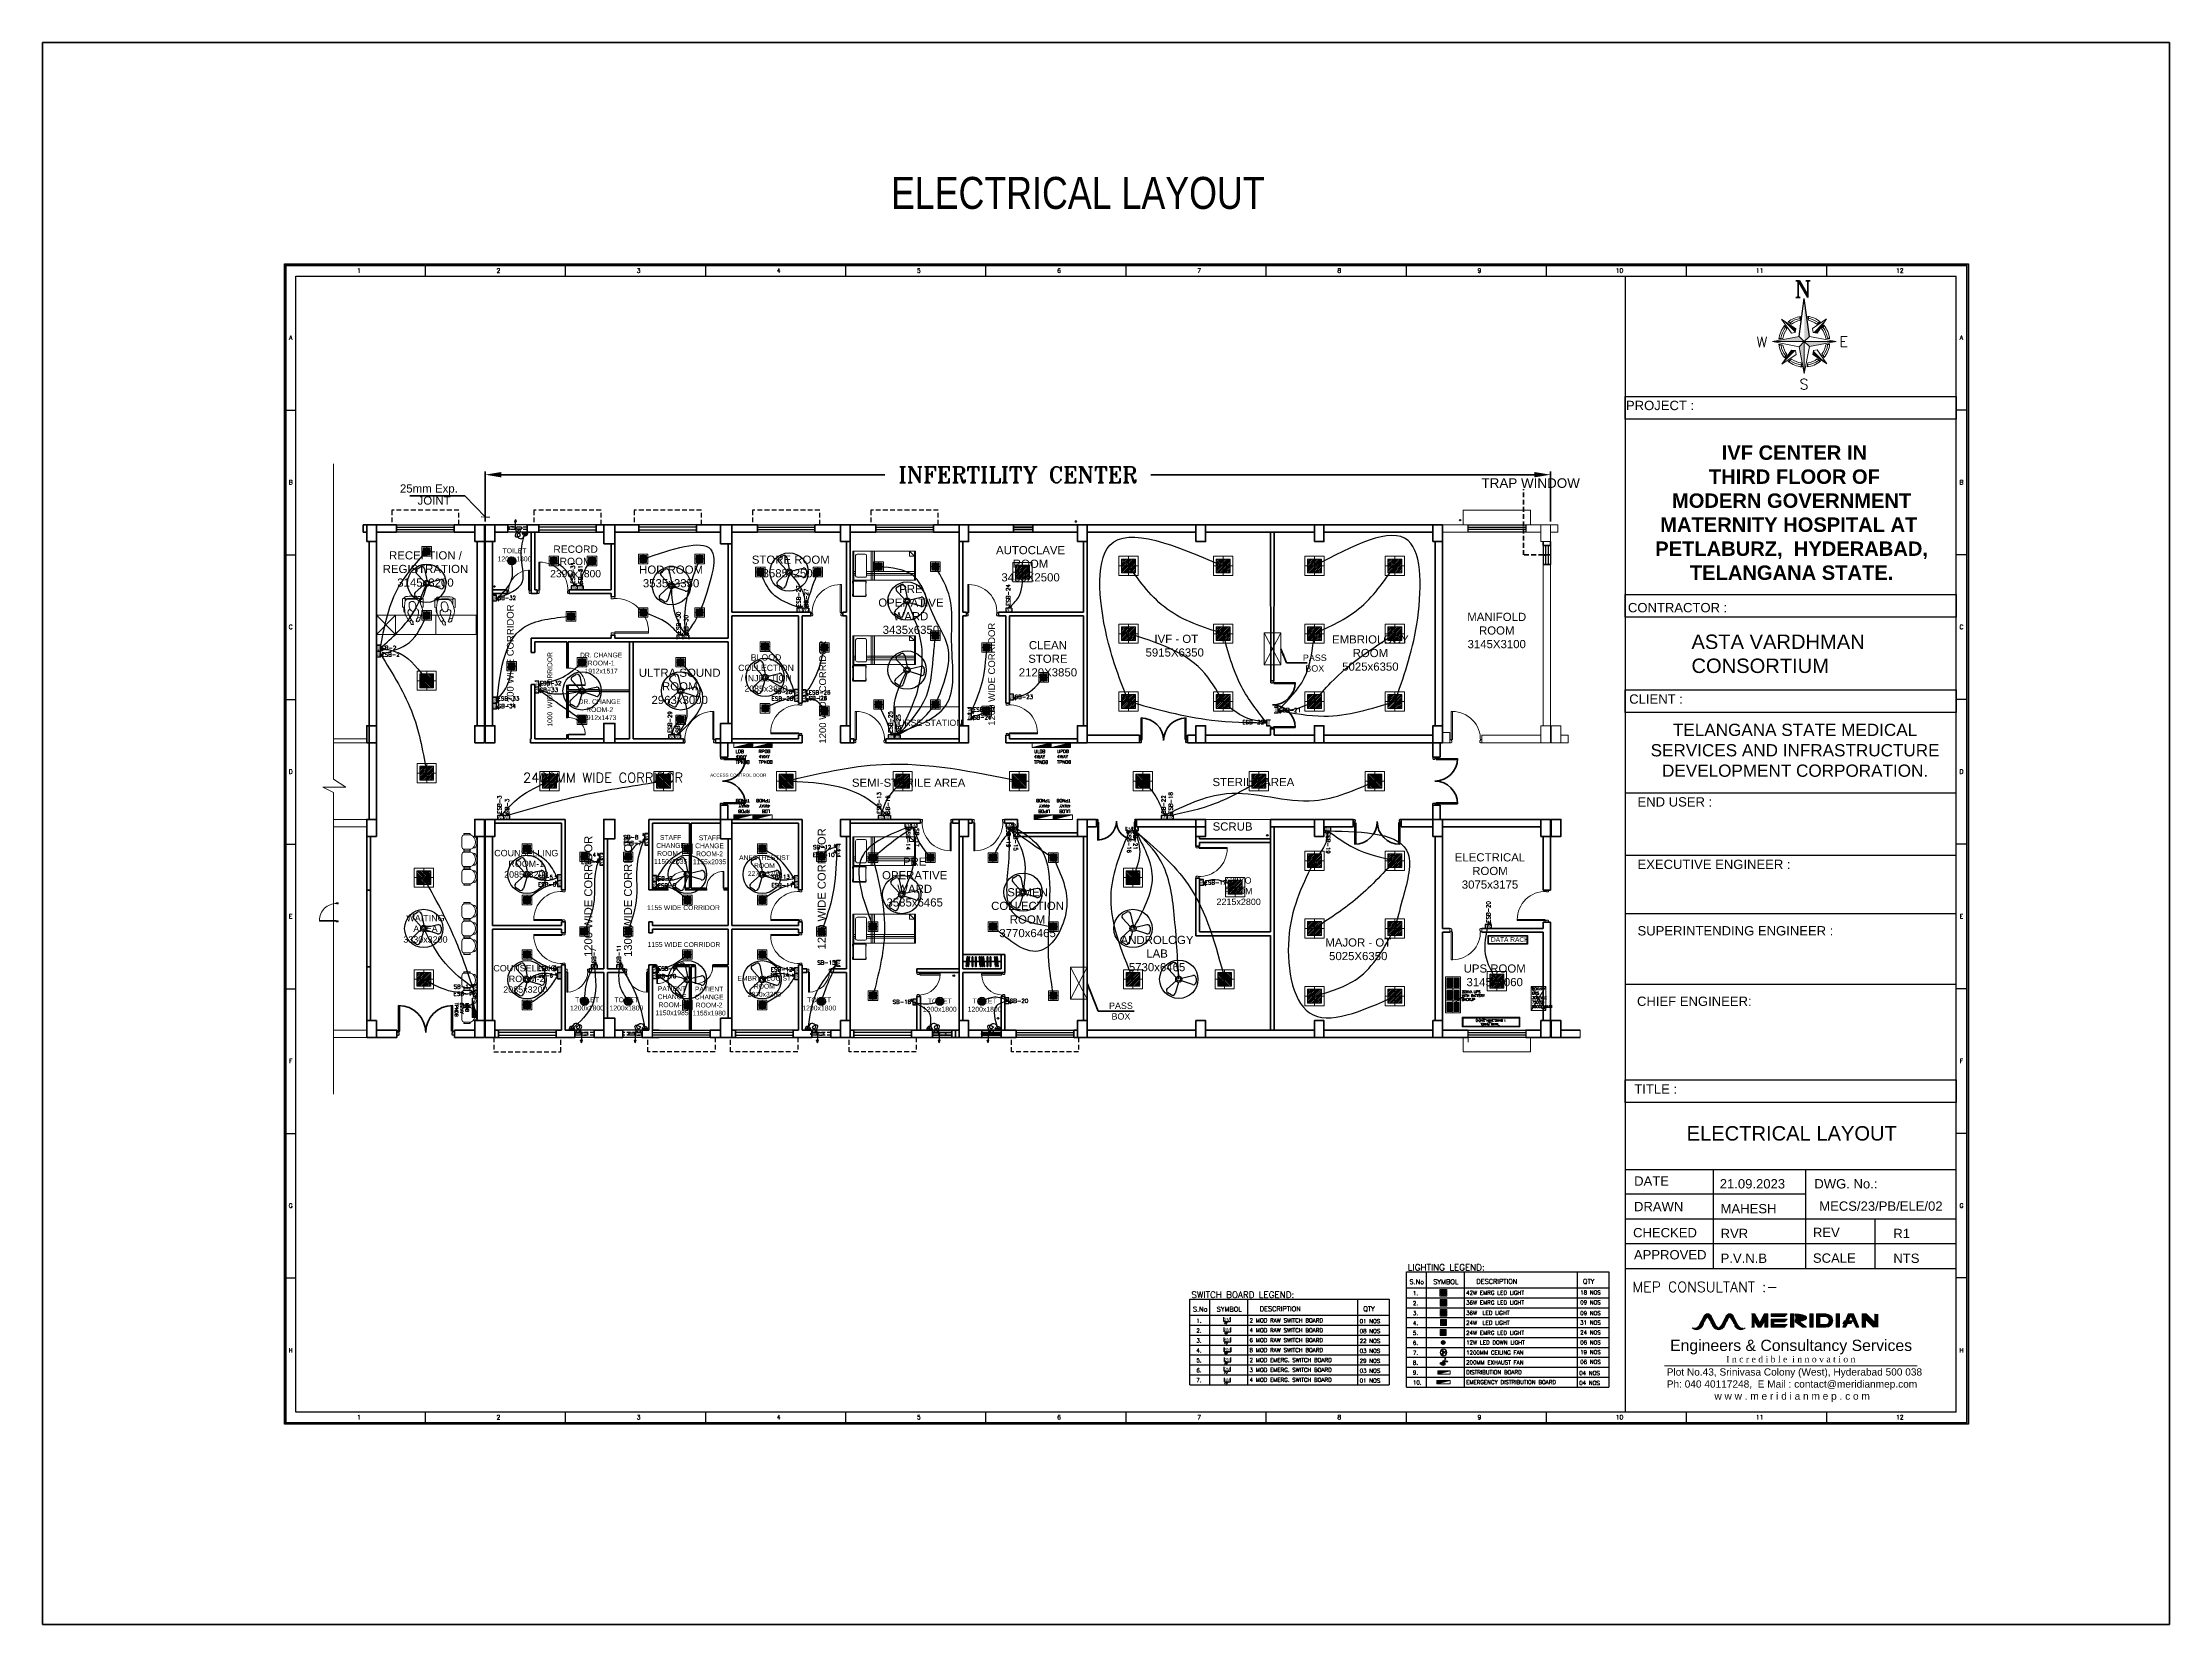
# Model space of a CAD drawing. Header units: millimetres. Extents: x 1380494 to 2061523, y -305664 to -174999.
# Drawn here: x 1532339 to 1598776, y -224422 to -174999 of the extents above; entities that cross this region are included whole.
import ezdxf
from ezdxf import colors
from ezdxf.entities.mleader import LeaderData, LeaderLine
from ezdxf.enums import TextEntityAlignment as Align
from ezdxf.math import Vec2, Vec3

# ---------------------------------------------------------------- set-up
doc = ezdxf.new("R2010")
doc.units = ezdxf.units.MM
doc.header["$LTSCALE"] = 600
doc.header["$MEASUREMENT"] = 0
doc.header["$PDMODE"] = 35
for name, pattern in [('ACAD_ISO04W100', [30, 24, -3, 0, -3]), ('CONTINU', [0]), ('HIDDEN', [0.375, 0.25, -0.125]), ('Hidden 2mm', [3, 2, -1])]:
    doc.linetypes.add(name, pattern=pattern)
for name, color, linetype in [('24W RAW POWER', 1, 'Continuous'), ('24W UPS POWER LIGHT', 5, 'Continuous'), ('DATA RACK', 1, 'Continuous'), ('ELE 36W EMERGENCY LIGHT', 5, 'Continuous'), ('ELE 36W LED LIGHT', 6, 'Continuous'), ('ELE-1200MM CEILINGFAN', 6, 'Continuous'), ('ELE-12W LED', 1, 'Continuous'), ('ELE-2M RAW P.SB', 40, 'Continuous'), ('ELE-2M UPS P.SB', 3, 'Continuous'), ('ELE-3M RAW P.SB', 40, 'Continuous'), ('ELE-3M UPS P.SB', 3, 'Continuous'), ('ELE-4M RAW P.SB', 7, 'Continuous'), ('ELE-6M RAW P.SB', 40, 'Continuous'), ('ELE-EXHAUST FAN', 10, 'Continuous'), ('ELE-LIGHTING TEXT', 7, 'Continuous'), ('ELE-LIGHTING WIRRING', 7, 'Continuous'), ('ELE.ELECTRICAL PANELS', 1, 'Continuous'), ('EXP JOINT', 3, 'Continuous'), ('Lines', 7, 'Continuous'), ('MEP_HVAC_COPPER_PIPE', 5, 'Continuous'), ('MEP_HVAC_DRAIN_PIPE', 7, 'Continuous'), ('TEXT', 250, 'Continuous'), ('TITLE', 7, 'Continuous'), ('wall', 1, 'Continuous'), ('walls', 1, 'Continuous'), ('Window', 4, 'Continuous')]:
    doc.layers.add(name, color=color, linetype=linetype)
for name, color, linetype, lineweight in [('AHU-N Ducting', 30, 'Continuous', 0), ('axes', 40, 'ACAD_ISO04W100', 25), ('col', 5, 'Continuous', 35), ('D.F', 251, 'Continuous', 5), ('DOOR', 144, 'Continuous', 13), ('ELE- DBS', 1, 'Continuous', 9), ('ELE-24W EMERGENCY  LED LIGHT', 5, 'Continuous', 18), ('ELE-24W LED LIGHT', 1, 'Continuous', 18), ('ELE-36W EMERGENCY  LED LIGHT', 7, 'Continuous', 18), ('ELE-36W LED LIGHT', 210, 'Continuous', 18), ('ELE-4M UPS P.SB', 3, 'Continuous', 9), ('ELE-8M RAW P.SB', 40, 'Continuous', 35), ('ELE. DB', 1, 'Continuous', 9), ('ELE.DB', 1, 'Continuous', 20), ('funiture', 30, 'Continuous', 13), ('furniture', 30, 'Continuous', 9), ('FURNITURE WALL', 8, 'Continuous', 0), ('HATCH', 8, 'Continuous', 5), ('MEP_HVAC_VRF_COPPER_PIPE', 6, 'Continuous', 9), ('P-Wall', 250, 'Continuous', 35), ('toi-fix', 46, 'Continuous', 9), ('WIN', 151, 'Continuous', 9)]:
    doc.layers.add(name, color=color, linetype=linetype, lineweight=lineweight)
doc.layers.add('AREA', color=193, linetype='Continuous', plot=False)
doc.layers.add('ELE-42W EMERGENCY DOWN LIGHT', color=7, linetype='Continuous', lineweight=0, true_color=0x608ec6)
doc.layers.add('ELE-LIGHTING WIRING', color=7, linetype='Continuous', true_color=0x63d7b6)
doc.styles.add('ARIAL', font='arial.ttf')
doc.styles.add('IRFAN', font='romans.shx')
doc.styles.add('ROMANS', font='romans.shx')
doc.styles.add('ROMANT', font='romant.shx')
doc.styles.add('RT', font='romant.shx')
doc.styles.get("Standard").update_dxf_attribs({"font": 'stylu.ttf'})
doc.styles.add('style1', font='swisse.ttf', dxfattribs={"width": 0.8})
doc.styles.add('Tw Cen MT', font='TCM_____.TTF')
doc.dimstyles.new('CSB', dxfattribs={"dimscale": 150, "dimtxt": 1.5, "dimasz": 1.5, "dimexe": 1, "dimexo": 1, "dimgap": 1, "dimtad": 1, "dimdec": 0, "dimzin": 0, "dimdsep": 46, "dimtxsty": 'ROMANS', "dimblk": 'ARCHTICK', "dimcen": 1, "dimdle": 1, "dimclrd": 5, "dimclre": 5, "dimclrt": 6, "dimadec": 0, "dimazin": 0, "dimtfac": 1, "dimtdec": 0, "dimtix": 1, "dimtmove": 2, "dimatfit": 3, "dimldrblk": 'ARCHTICK', "dimfxl": 1, "dimtolj": 1, "dimtzin": 0, "dimarcsym": 0})
doc.dimstyles.get("Standard").update_dxf_attribs({"dimscale": 1.5, "dimtxt": 150, "dimasz": 150, "dimexe": 100, "dimexo": 100, "dimgap": 0.25, "dimtad": 0, "dimdec": 0, "dimzin": 0, "dimdsep": 46, "dimtxsty": 'ARIAL', "dimcen": 0.09, "dimdle": 100, "dimclrd": 7, "dimclre": 7, "dimclrt": 7, "dimadec": 0, "dimazin": 0, "dimtfac": 1, "dimtdec": 0, "dimtofl": 0, "dimtmove": 0, "dimatfit": 3, "dimfxl": 1, "dimtolj": 1, "dimtzin": 0, "dimarcsym": 0})

# ---------------------------------------------------------------- blocks, each defined once
blk = doc.blocks.new('A$C66962185')
at = {"layer": 'TITLE', "color": 7}
for p, q in [((30.11, -140930.66), (30.11, -140928.36)), ((60.37, -140930.66), (60.37, -140928.36)), ((90.64, -140930.66), (90.64, -140928.36)), ((120.9, -140930.66), (120.9, -140928.36)), ((151.16, -140930.66), (151.16, -140928.36)), ((181.42, -140930.66), (181.42, -140928.36)), ((211.69, -140930.66), (211.69, -140928.36)), ((241.95, -140930.66), (241.95, -140928.36)), ((272.21, -140930.66), (272.21, -140928.36)), ((302.47, -140930.66), (302.47, -140928.36)), ((332.74, -140930.66), (332.74, -140928.36)), ((363, -140959.61), (360.7, -140959.61)), ((363, -140990.86), (360.7, -140990.86)), ((363, -141022.1), (360.7, -141022.1)), ((363, -141053.35), (360.7, -141053.35)), ((363, -141084.59), (360.7, -141084.59)), ((363, -141115.84), (360.7, -141115.84)), ((363, -141147.08), (360.7, -141147.08))]:
    blk.add_line(p, q, dxfattribs=at)
at = {"layer": 'TITLE'}
for p, q in [((2.14, -140930.66), (360.7, -140930.66)), ((2.14, -141176.03), (2.14, -140930.66)), ((360.7, -141176.03), (360.7, -140930.66)), ((360.7, -141176.03), (2.14, -141176.03))]:
    blk.add_line(p, q, dxfattribs=at)
at = {"layer": 'TITLE', "color": 0}
for p, q in [((-0.15, -140959.61), (2.14, -140959.61)), ((-0.15, -140990.86), (2.14, -140990.86)), ((-0.15, -141022.1), (2.14, -141022.1)), ((-0.15, -141053.35), (2.14, -141053.35)), ((0, -141084.59), (2.14, -141084.59)), ((-0.15, -141115.84), (2.14, -141115.84)), ((-0.15, -141147.08), (2.14, -141147.08)), ((30.11, -141178.33), (30.11, -141176.03)), ((60.37, -141178.33), (60.37, -141176.03)), ((90.64, -141178.33), (90.64, -141176.03)), ((120.9, -141178.33), (120.9, -141176.03)), ((151.16, -141178.33), (151.16, -141176.03)), ((181.42, -141178.33), (181.42, -141176.03)), ((211.69, -141178.33), (211.69, -141176.03)), ((241.95, -141178.33), (241.95, -141176.03)), ((272.21, -141178.33), (272.21, -141176.03)), ((302.47, -141178.33), (302.47, -141176.03)), ((332.74, -141178.33), (332.74, -141176.03))]:
    blk.add_line(p, q, dxfattribs=at)
at = {"layer": 'TITLE', "color": 7, "const_width": 0.355}
blk.add_lwpolyline([(363, -140928.36), (363, -141178.33), (0, -141178.33), (0, -140928.36)], close=True, dxfattribs=at)
at = {"layer": 'TITLE', "color": 7, "style": 'ROMANS'}
for s, p in [('1', (15.75, -140929.48)), ('2', (45.89, -140929.48)), ('3', (76.15, -140929.48)), ('4', (106.41, -140929.48)), ('5', (136.67, -140929.48)), ('6', (166.94, -140929.48)), ('7', (197.2, -140929.48)), ('8', (227.46, -140929.48)), ('9', (257.73, -140929.48)), ('10', (287.99, -140929.48)), ('11', (318.25, -140929.48)), ('12', (348.51, -140929.48)), ('A', (361.83, -140943.96)), ('B', (361.83, -140975.21)), ('C', (361.83, -141006.45)), ('D', (361.83, -141037.7)), ('E', (361.83, -141068.94)), ('F', (361.83, -141100.19)), ('G', (361.83, -141131.44)), ('H', (361.83, -141162.68))]:
    blk.add_text(s, height=0.952, dxfattribs=at).set_placement(p, align=Align.MIDDLE)
at = {"layer": 'TITLE', "color": 0, "style": 'ROMANS'}
for s, p in [('A', (1.02, -140943.96)), ('B', (1.02, -140975.21)), ('C', (1.02, -141006.45)), ('D', (1.02, -141037.7)), ('E', (1.02, -141068.94)), ('F', (1.02, -141100.19)), ('G', (1.02, -141131.44)), ('H', (1.02, -141162.68)), ('1', (15.75, -141177.15)), ('2', (45.89, -141177.15)), ('3', (76.15, -141177.15)), ('4', (106.41, -141177.15)), ('5', (136.67, -141177.15)), ('6', (166.94, -141177.15)), ('7', (197.2, -141177.15)), ('8', (227.46, -141177.15)), ('9', (257.73, -141177.15)), ('10', (287.99, -141177.15)), ('11', (318.25, -141177.15)), ('12', (348.51, -141177.15))]:
    blk.add_text(s, height=0.952, dxfattribs=at).set_placement(p, align=Align.MIDDLE)
blk = doc.blocks.new('A$C772B36EA')
at = {"layer": 'TITLE', "color": 5}
for p in [(-343, 338), (338, 343)]:
    blk.add_line(p, (0, 2877), dxfattribs=at)
at = {"layer": 'TITLE', "color": 8, "lineweight": 5}
for p, q in [((-566, 858), (-1516, 1493)), ((-866, 553), (-1516, 1493)), ((-287, 1418), (-252, 1683)), ((-287, 1418), (-252, 1683)), ((270, 1421), (233, 1686)), ((270, 1421), (233, 1686)), ((270, 1421), (233, 1686)), ((553, 866), (1493, 1516)), ((858, 566), (1493, 1516)), ((-343, 338), (-2128, 0)), ((-2128, 0), (0, 0)), ((0, 0), (-2128, 0)), ((-338, -343), (-2128, 0)), ((-1432, 209), (-1695, 156)), ((-1173, 847), (-1326, 1068)), ((-865, 1160), (-1088, 1309)), ((-606, 597), (-866, 553)), ((-606, 597), (-566, 858)), ((0, 0), (-343, 338)), ((-343, 338), (0, 0)), ((-338, -343), (0, 0)), ((0, 0), (-338, -343)), ((0, 0), (338, 343)), ((338, 343), (0, 0)), ((0, 0), (343, -338)), ((343, -338), (0, 0)), ((0, 0), (0, -2128)), ((0, -2128), (0, 0)), ((0, 0), (2128, 0)), ((2128, 0), (0, 0)), ((338, 343), (2128, 0)), ((343, -338), (2128, 0)), ((597, 606), (553, 866)), ((597, 606), (858, 566)), ((847, 1173), (1068, 1326)), ((1160, 865), (1309, 1088)), ((1428, 230), (1692, 182)), ((-1428, -230), (-1692, -182)), ((-858, -566), (-1493, -1516)), ((-553, -866), (-1493, -1516)), ((-1160, -865), (-1309, -1088)), ((-847, -1173), (-1068, -1326)), ((-597, -606), (-858, -566)), ((-597, -606), (-553, -866)), ((-338, -343), (0, -2128)), ((343, -338), (0, -2128)), ((606, -597), (566, -858)), ((566, -858), (1516, -1493)), ((606, -597), (866, -553)), ((865, -1160), (1088, -1309)), ((866, -553), (1516, -1493)), ((1173, -847), (1326, -1068)), ((1432, -209), (1695, -156)), ((-209, -1432), (-156, -1695)), ((230, -1428), (182, -1692))]:
    blk.add_line(p, q, dxfattribs=at)
for radius, start, end in [(1702, 98.52692, 129.72625), (1575, 99.85136, 126.70773), (1702, 51.14269, 82.1348), (1575, 54.16121, 80.81434), (1702, 141.14269, 174.72625), (1575, 144.16121, 171.70773), (1447, 144.16121, 171.70773), (1447, 101.42181, 126.70773), (1447, 54.16121, 79.24868), (1447, 9.16121, 36.70773), (1575, 9.16121, 36.70773), (1702, 6.14269, 39.72625), (1702, 186.14269, 219.72625), (1575, 189.16121, 216.70773), (1447, 189.16121, 216.70773), (1702, 231.14269, 264.72625), (1575, 234.16121, 261.70773), (1447, 234.16121, 261.70773), (1702, 276.14269, 309.72625), (1447, 279.1612, 306.70773), (1575, 279.1612, 306.70773), (1447, 324.16121, 351.70773), (1575, 324.16121, 351.70773), (1702, 321.14269, 354.72625)]:
    blk.add_arc((0, 0), radius, start, end, dxfattribs=at)
at = {"layer": 'TITLE', "color": 5}
blk.add_solid([(0, 2877), (338, 343), (0, 0)], dxfattribs=at)
at = {"layer": 'TITLE', "color": 8, "lineweight": 5}
for points in [[(-1516, 1493), (-566, 858), (-606, 597)], [(-252, 1683), (-340, 1668), (-287, 1418)], [(233, 1686), (320, 1672), (270, 1421)], [(1493, 1516), (858, 566), (597, 606)], [(-2128, 0), (-343, 338), (0, 0)], [(-1684, 245), (-1695, 156), (-1432, 209)], [(-1326, 1068), (-1380, 997), (-1173, 847)], [(-1088, 1309), (-1017, 1365), (-865, 1160)], [(0, -2128), (-338, -343), (0, 0)], [(2128, 0), (343, -338), (0, 0)], [(1068, 1326), (997, 1380), (847, 1173)], [(1309, 1088), (1365, 1017), (1160, 865)], [(1680, 271), (1692, 182), (1428, 230)], [(-1680, -271), (-1692, -182), (-1428, -230)], [(-1493, -1516), (-858, -566), (-597, -606)], [(-1309, -1088), (-1365, -1017), (-1160, -865)], [(-1068, -1326), (-997, -1380), (-847, -1173)], [(1516, -1493), (566, -858), (606, -597)], [(1088, -1309), (1017, -1365), (865, -1160)], [(1326, -1068), (1380, -997), (1173, -847)], [(1684, -245), (1695, -156), (1432, -209)], [(-245, -1684), (-156, -1695), (-209, -1432)], [(271, -1680), (182, -1692), (230, -1428)]]:
    blk.add_solid(points, dxfattribs=at)
blk = doc.blocks.new('MECS')
at = {"layer": 'AHU-N Ducting', "lineweight": 0}
for color, points in [(160, [(0.513, 0.909, -0.255342), (0.515, 0.912, -0.046847), (0.522, 0.929, -0.026654), (0.534, 0.952, -0.067185), (0.556, 0.983, -0.027641), (0.574, 1.003), (0.577, 1.006, 0.172136), (0.551, 1.012, 0.247314), (0.52, 0.99), (0.472, 0.896, -0.018001), (0.47, 0.892, -0.031918), (0.466, 0.887, -0.107063), (0.458, 0.878, -0.068722), (0.445, 0.87, -0.110082), (0.433, 0.866, -0.048168), (0.422, 0.865, -0.255342), (0.422, 0.865, -0.105522), (0.41, 0.866, -0.052874), (0.399, 0.87, 0.050549), (0.409, 0.862, 0.15879), (0.448, 0.851, 0.025573), (0.455, 0.852, 0.056901), (0.47, 0.858, 0.076128), (0.493, 0.875, 0.056355), (0.507, 0.895)]), (150, [(0.574, 1.003), (0.556, 0.983, -0.088717), (0.599, 0.909), (0.606, 0.895, 0.090805), (0.626, 0.869, 0.094622), (0.647, 0.865, 0.097626), (0.668, 0.869, -0.179862), (0.639, 0.896), (0.591, 0.99, 0.136823), (0.577, 1.006, 0.004233)]), (160, [(0.739, 0.909, -0.255342), (0.74, 0.912, -0.046847), (0.747, 0.929, -0.026654), (0.759, 0.952, -0.067185), (0.781, 0.983, -0.027641), (0.799, 1.003), (0.802, 1.006, 0.172136), (0.776, 1.012, 0.247314), (0.745, 0.99), (0.697, 0.896, -0.018001), (0.695, 0.892, -0.031918), (0.691, 0.887, -0.107063), (0.683, 0.878, -0.068722), (0.67, 0.87, -0.110082), (0.658, 0.866, -0.048168), (0.647, 0.865, -0.255342), (0.647, 0.865, -0.105522), (0.635, 0.866, -0.052874), (0.624, 0.87, 0.050549), (0.634, 0.862, 0.15879), (0.673, 0.851, 0.025573), (0.68, 0.852, 0.056901), (0.695, 0.858, 0.076128), (0.718, 0.875, 0.056355), (0.732, 0.895)]), (160, [(0.689, 0.865, -0.097626), (0.668, 0.869, -0.097626), (0.647, 0.865, -0.094622), (0.626, 0.869, 0.087249), (0.652, 0.853, 0.25446), (0.712, 0.87, -0.106044)]), (150, [(0.799, 1.003), (0.781, 0.983, -0.082822), (0.824, 0.909), (0.831, 0.895, 0.090805), (0.851, 0.869, 0.094622), (0.872, 0.865, 0.097626), (0.893, 0.869, -0.179862), (0.864, 0.896), (0.816, 0.99, 0.136823), (0.802, 1.006, 0.004233)]), (150, [(0.914, 0.865, -0.097626), (0.893, 0.869, -0.097626), (0.872, 0.865, -0.094622), (0.851, 0.869, 0.087249), (0.877, 0.853, 0.25446), (0.937, 0.87, -0.106044)]), (1, [(1.03, 0.944), (1.071, 0.876), (1.098, 0.876), (1.139, 0.944), (1.139, 0.876), (1.167, 0.876), (1.167, 1.012), (1.132, 1.012), (1.086, 0.92), (1.037, 1.012), (1.003, 1.012), (1.003, 0.876), (1.03, 0.876)]), (251, [(1.201, 1.012), (1.201, 0.985), (1.337, 0.985), (1.364, 1.012)]), (251, [(1.201, 0.957), (1.201, 0.876), (1.337, 0.876), (1.364, 0.903), (1.228, 0.903), (1.228, 0.93), (1.337, 0.93), (1.364, 0.957)]), (251, [(1.398, 0.876), (1.432, 0.876), (1.432, 1.012), (1.398, 1.012)]), (251, [(1.63, 1.012), (1.596, 1.012), (1.596, 0.876), (1.63, 0.876)]), (251, [(1.896, 1.012), (1.862, 1.012), (1.862, 0.876), (1.896, 0.876)]), (251, [(2.011, 0.913), (2.027, 0.94), (1.943, 0.94), (1.93, 0.913)]), (251, [(1.976, 0.913), (1.945, 0.913), (1.93, 0.876), (1.959, 0.876)]), (251, [(2.011, 0.99), (2.064, 0.876), (2.093, 0.876), (2.039, 1.012), (1.984, 1.012), (1.956, 0.94), (1.989, 0.94)]), (251, [(2.161, 0.959), (2.243, 0.876), (2.291, 0.876), (2.291, 1.012), (2.257, 1.012), (2.257, 0.924), (2.168, 1.012), (2.127, 1.012), (2.127, 0.876), (2.161, 0.876)])]:
    blk.add_hatch(color=color, dxfattribs=at).paths.add_polyline_path(points)
h = blk.add_hatch(color=251, dxfattribs=at)
edge = h.paths.add_edge_path()
edge.add_ellipse((1.446, 0.971), major_axis=(-0.116, 0), ratio=0.352941, start_angle=110.1798, end_angle=270)
edge.add_line((1.446, 1.012), (1.446, 0.992))
edge.add_ellipse((1.446, 0.971), major_axis=(-0.0701, 0), ratio=0.291522, start_angle=90, end_angle=270, ccw=False)
edge.add_line((1.446, 0.951), (1.446, 0.93))
edge.add_line((1.446, 0.93), (1.519, 0.876))
edge.add_line((1.519, 0.876), (1.562, 0.876))
edge.add_line((1.562, 0.876), (1.486, 0.933))
h = blk.add_hatch(color=251, dxfattribs=at)
h.paths.add_polyline_path([(1.664, 0.876), (1.759, 0.876, 1), (1.759, 1.012), (1.664, 1.012)])
h.paths.add_polyline_path([(1.698, 0.985), (1.751, 0.985, -1), (1.751, 0.903), (1.698, 0.903)], flags=16)
at = {"layer": 'AHU-N Ducting', "color": 160, "lineweight": 0}
for p, q in [((0.472, 0.896, -0.005), (0.52, 0.99, -0.005)), ((0.507, 0.895, -0.005), (0.513, 0.909, -0.005)), ((0.697, 0.896, -0.005), (0.745, 0.99, -0.005)), ((0.732, 0.895, -0.005), (0.739, 0.909, -0.005))]:
    blk.add_line(p, q, dxfattribs=at)
at = {"layer": 'AHU-N Ducting', "color": 150, "lineweight": 0}
for p, q in [((0.639, 0.896, -0.005), (0.591, 0.99, -0.005)), ((0.606, 0.895, -0.005), (0.599, 0.909, -0.005)), ((0.864, 0.896, -0.005), (0.816, 0.99, -0.005))]:
    blk.add_line(p, q, dxfattribs=at)
at = {"layer": 'AHU-N Ducting', "color": 1, "lineweight": 0}
for p, q in [((1.003, 1.012, -0.005), (1.037, 1.012, -0.005)), ((1.03, 0.876, -0.005), (1.003, 0.876, -0.005)), ((1.03, 0.944, -0.005), (1.071, 0.876, -0.005)), ((1.03, 0.876, -0.005), (1.03, 0.944, -0.005)), ((1.03, 0.876, -0.005), (1.03, 0.944, -0.005)), ((1.037, 1.012, -0.005), (1.086, 0.92, -0.005)), ((1.071, 0.876, -0.005), (1.098, 0.876, -0.005)), ((1.132, 1.012, -0.005), (1.086, 0.92, -0.005)), ((1.139, 0.944, -0.005), (1.098, 0.876, -0.005)), ((1.167, 1.012, -0.005), (1.132, 1.012, -0.005)), ((1.134, 1.012, -0.005), (1.162, 1.012, -0.005)), ((1.139, 0.876, -0.005), (1.139, 0.944, -0.005)), ((1.139, 0.876, -0.005), (1.139, 0.944, -0.005)), ((1.139, 0.876, -0.005), (1.167, 0.876, -0.005)), ((1.167, 0.876, -0.005), (1.167, 1.012, -0.005))]:
    blk.add_line(p, q, dxfattribs=at)
at = {"layer": 'AHU-N Ducting', "color": 251, "lineweight": 0}
for p, q in [((1.201, 1.012, -0.005), (1.364, 1.012, -0.005)), ((1.201, 0.985, -0.005), (1.201, 1.012, -0.005)), ((1.201, 0.985, -0.005), (1.337, 0.985, -0.005)), ((1.201, 0.957, -0.005), (1.364, 0.957, -0.005)), ((1.201, 0.876, -0.005), (1.201, 0.957, -0.005)), ((1.201, 0.876, -0.005), (1.337, 0.876, -0.005)), ((1.228, 0.93, -0.005), (1.337, 0.93, -0.005)), ((1.228, 0.903, -0.005), (1.228, 0.93, -0.005)), ((1.228, 0.903, -0.005), (1.364, 0.903, -0.005)), ((1.337, 0.985, -0.005), (1.364, 1.012, -0.005)), ((1.337, 0.93, -0.005), (1.364, 0.957, -0.005)), ((1.337, 0.876, -0.005), (1.364, 0.903, -0.005)), ((1.398, 1.012, -0.005), (1.432, 1.012, -0.005)), ((1.398, 1.012, -0.005), (1.398, 0.876, -0.005)), ((1.398, 0.876, -0.005), (1.432, 0.876, -0.005)), ((1.432, 1.012, -0.005), (1.432, 0.876, -0.005)), ((1.446, 1.012, -0.005), (1.446, 0.992, -0.005)), ((1.446, 0.93, -0.005), (1.446, 0.951, -0.005)), ((1.446, 0.93, -0.005), (1.519, 0.876, -0.005)), ((1.486, 0.933, -0.005), (1.562, 0.876, -0.005)), ((1.519, 0.876, -0.005), (1.562, 0.876, -0.005)), ((1.596, 1.012, -0.005), (1.63, 1.012, -0.005)), ((1.596, 0.876, -0.005), (1.596, 1.012, -0.005)), ((1.596, 0.876, -0.005), (1.63, 0.876, -0.005)), ((1.63, 1.012, -0.005), (1.63, 0.876, -0.005)), ((1.664, 1.012, -0.005), (1.759, 1.012, -0.005)), ((1.664, 1.012, -0.005), (1.664, 0.876, -0.005)), ((1.664, 0.876, -0.005), (1.759, 0.876, -0.005)), ((1.698, 0.985, -0.005), (1.751, 0.985, -0.005)), ((1.698, 0.985, -0.005), (1.698, 0.903, -0.005)), ((1.698, 0.903, -0.005), (1.751, 0.903, -0.005)), ((1.862, 1.012, -0.005), (1.896, 1.012, -0.005)), ((1.862, 0.876, -0.005), (1.862, 1.012, -0.005)), ((1.862, 0.876, -0.005), (1.896, 0.876, -0.005)), ((1.896, 1.012, -0.005), (1.896, 0.876, -0.005)), ((1.93, 0.913, -0.005), (1.943, 0.94, -0.005)), ((2.011, 0.913, -0.005), (1.93, 0.913, -0.005)), ((1.93, 0.876, -0.005), (1.945, 0.913, -0.005)), ((1.959, 0.876, -0.005), (1.93, 0.876, -0.005)), ((2.027, 0.94, -0.005), (1.943, 0.94, -0.005)), ((1.956, 0.94, -0.005), (1.984, 1.012, -0.005)), ((1.959, 0.876, -0.005), (1.976, 0.913, -0.005)), ((1.984, 1.012, -0.005), (2.039, 1.012, -0.005)), ((1.989, 0.94, -0.005), (2.011, 0.99, -0.005)), ((2.064, 0.876, -0.005), (2.011, 0.99, -0.005)), ((2.027, 0.94, -0.005), (2.011, 0.913, -0.005)), ((2.093, 0.876, -0.005), (2.039, 1.012, -0.005)), ((2.064, 0.876, -0.005), (2.093, 0.876, -0.005)), ((2.127, 1.012, -0.005), (2.168, 1.012, -0.005)), ((2.127, 0.876, -0.005), (2.127, 1.012, -0.005)), ((2.127, 0.876, -0.005), (2.161, 0.876, -0.005)), ((2.243, 0.876, -0.005), (2.161, 0.959, -0.005)), ((2.161, 0.876, -0.005), (2.161, 0.959, -0.005)), ((2.168, 1.012, -0.005), (2.257, 0.924, -0.005)), ((2.257, 0.924, -0.005), (2.257, 1.012, -0.005))]:
    blk.add_line(p, q, dxfattribs=at)
at = {"layer": 'AHU-N Ducting', "color": 251, "lineweight": 0, "ltscale": 0.85}
blk.add_line((0.117, 0.483, -0.006), (2.686, 0.483, -0.006), dxfattribs=at)
at = {"layer": 'AHU-N Ducting', "color": 160, "lineweight": 0}
for centre, radius, start, end in [((0.445, 0.916, -0.005), 0.0652, 225.1548, 282.2607), ((0.422, 0.921, -0.005), 0.0561, 245.9054, 270.1184), ((0.422, 0.921, -0.005), 0.0561, 270, 333.0888), ((0.425, 0.94, -0.005), 0.0938, 291.3378, 331.2105), ((0.742, 0.829, -0.005), 0.242, 132.9373, 160.5981), ((0.556, 0.972, -0.005), 0.0401, 90, 153.0888), ((0.556, 0.972, -0.005), 0.0401, 26.9112, 90), ((0.686, 0.936, -0.005), 0.09, 207.3023, 248.0019), ((0.67, 0.916, -0.005), 0.0652, 225.1548, 282.2607), ((0.647, 0.921, -0.005), 0.0561, 245.9054, 270.1184), ((0.647, 0.921, -0.005), 0.0561, 270, 333.0888), ((0.666, 0.916, -0.005), 0.0652, 257.808, 314.8452), ((0.689, 0.921, -0.005), 0.0561, 245.9054, 270.1184), ((0.65, 0.94, -0.005), 0.0938, 291.3378, 331.2105), ((0.967, 0.829, -0.005), 0.242, 132.9373, 160.5981), ((0.781, 0.972, -0.005), 0.0401, 90, 153.0888), ((0.781, 0.972, -0.005), 0.0401, 26.9112, 90)]:
    blk.add_arc(centre, radius, start, end, dxfattribs=at)
at = {"layer": 'AHU-N Ducting', "color": 150, "lineweight": 0}
for centre, radius, start, end in [((0.369, 0.826, -0.005), 0.244, 19.8278, 40.1072), ((0.646, 0.921, -0.005), 0.0561, 248.4971, 270.1184), ((0.689, 0.925, -0.005), 0.06, 206.9112, 270), ((0.689, 0.921, -0.005), 0.0561, 206.9112, 270), ((0.689, 0.921, -0.005), 0.0561, 206.9112, 270), ((0.647, 0.921, -0.005), 0.0561, 270, 292.3036), ((0.579, 0.816, -0.005), 0.262, 20.8244, 39.7594), ((0.911, 0.936, -0.005), 0.09, 207.3023, 248.0019), ((0.872, 0.921, -0.005), 0.0561, 248.4971, 270.1184), ((0.914, 0.921, -0.005), 0.0561, 206.9112, 270), ((0.872, 0.921, -0.005), 0.0561, 270, 292.3036), ((0.891, 0.916, -0.005), 0.0652, 257.7393, 314.8452), ((0.914, 0.921, -0.005), 0.0561, 245.9054, 270.1184)]:
    blk.add_arc(centre, radius, start, end, dxfattribs=at)
at = {"layer": 'AHU-N Ducting', "color": 251, "lineweight": 0}
for centre, radius in [((1.751, 0.944, -0.005), 0.0409), ((1.759, 0.944, -0.005), 0.0681)]:
    blk.add_arc(centre, radius, 270, 90, dxfattribs=at)
for major_axis, ratio, start_param in [((-0.116, 0), 0.352941, 1.923001), ((-0.0701, 0), 0.291522, 1.570796)]:
    blk.add_ellipse((1.446, 0.971, -0.005), major_axis=major_axis, ratio=ratio, start_param=start_param, end_param=4.712389, dxfattribs=at)
at = {"layer": 'AHU-N Ducting', "color": 251, "lineweight": 0, "attachment_point": 1, "style": 'ARIAL'}
for s, insert, char_height, width in [('{\\C1;Engineers & Consultancy Services \\P}', (0.175, 0.749, -0.015), 0.11475, 24.25437), ('{\\C252;Plot No.43, Srinivasa Colony (West), Hyderabad 500 038\\PPh: 040 40117248,  E Mail : contact@meridianmep.com\\P                 w w w . m e r i d i a n m e p . c o m }', (0.141, 0.458, -0.006), 0.07344, 2.63264)]:
    blk.add_mtext(s, dxfattribs=dict(at, insert=insert, char_height=char_height, width=width))
at = {"layer": 'AHU-N Ducting', "color": 251, "lineweight": 0, "ltscale": 0.85, "insert": (1.402, 0.551, -0.006), "char_height": 0.06518, "attachment_point": 5, "line_spacing_factor": 0.6, "style": 'ARIAL'}
blk.add_mtext('{\\FBatang|c0;\\C5;I n c r e d i b l e  i n n o v a t i o n\\P}', dxfattribs=at)
blk = doc.blocks.new('A$C19B8274B')
at = {"layer": 'DOOR'}
blk.add_line((-45, 925), (-80, 925), dxfattribs=at)
at = {"layer": 'DOOR', "color": 8}
for p, q in [((-80, 50), (-80, 925)), ((-45, 50), (-45, 925)), ((-45, 50), (-80, 50)), ((-955, -50), (-955, -47.5)), ((-940, -35), (-942.5, -35)), ((-60, -35), (-57.5, -35)), ((-45, -50), (-45, -47.5))]:
    blk.add_line(p, q, dxfattribs=at)
for points in [[(-940, 15), (-955, 15), (-955, 50), (-1000, 50), (-1000, -50), (-955, -50)], [(-940, -35), (-940, 15)], [(-60, 15), (-45, 15), (-45, 50), (0, 50), (0, -50), (-45, -50)], [(-60, -35), (-60, 15)]]:
    blk.add_lwpolyline(points, dxfattribs=at)
for centre, radius, start, end in [((-80, 50), 875, 90, 182.29244), ((-955, -35), 12.5, 270, 0), ((-45, -35), 12.5, 180, 270)]:
    blk.add_arc(centre, radius, start, end, dxfattribs=at)
blk = doc.blocks.new('A$C45A5314D')
at = {"layer": 'furniture', "color": 8, "ltscale": 0.75}
for p, q in [((-1962, 946), (-1950, 946)), ((-1962, 946), (-1950, 946)), ((-1962, 946), (-1962, 887)), ((-1962, 944), (-1950, 944)), ((-1962, 943), (-1950, 943)), ((-1962, 941), (-1950, 941)), ((-1962, 939), (-1950, 939)), ((-1962, 936), (-1950, 936)), ((-1962, 932), (-1950, 932)), ((-1962, 927), (-1950, 927)), ((-1962, 921), (-1950, 921)), ((-1962, 913), (-1950, 913)), ((-1962, 907), (-1950, 907)), ((-1962, 902), (-1950, 902)), ((-1962, 898), (-1950, 898)), ((-1962, 895), (-1950, 895)), ((-1962, 892), (-1950, 892)), ((-1962, 891), (-1950, 891)), ((-1962, 889), (-1950, 889)), ((-1962, 888), (-1950, 888)), ((-1962, 887), (-1950, 887)), ((-1950, 967), (-1550, 967)), ((-1950, 467), (-1950, 967)), ((-1930, 948), (-1930, 487)), ((-1930, 948), (-1550, 948)), ((-1550, 967), (-1550, 467)), ((-1538, 946), (-1550, 946)), ((-1538, 946), (-1550, 946)), ((-1538, 944), (-1550, 944)), ((-1538, 943), (-1550, 943)), ((-1538, 941), (-1550, 941)), ((-1538, 939), (-1550, 939)), ((-1538, 936), (-1550, 936)), ((-1538, 932), (-1550, 932)), ((-1538, 927), (-1550, 927)), ((-1538, 921), (-1550, 921)), ((-1538, 913), (-1550, 913)), ((-1538, 907), (-1550, 907)), ((-1538, 902), (-1550, 902)), ((-1538, 898), (-1550, 898)), ((-1538, 895), (-1550, 895)), ((-1538, 892), (-1550, 892)), ((-1538, 891), (-1550, 891)), ((-1538, 889), (-1550, 889)), ((-1538, 888), (-1550, 888)), ((-1538, 887), (-1550, 887)), ((-1538, 946), (-1538, 887)), ((-1962, 545), (-1950, 545)), ((-1962, 545), (-1950, 545)), ((-1962, 545), (-1962, 486)), ((-1962, 543), (-1950, 543)), ((-1962, 542), (-1950, 542)), ((-1962, 540), (-1950, 540)), ((-1962, 538), (-1950, 538)), ((-1962, 535), (-1950, 535)), ((-1962, 531), (-1950, 531)), ((-1962, 526), (-1950, 526)), ((-1962, 520), (-1950, 520)), ((-1962, 512), (-1950, 512)), ((-1962, 506), (-1950, 506)), ((-1962, 501), (-1950, 501)), ((-1962, 497), (-1950, 497)), ((-1962, 494), (-1950, 494)), ((-1962, 491), (-1950, 491)), ((-1962, 490), (-1950, 490)), ((-1962, 488), (-1950, 488)), ((-1962, 487), (-1950, 487)), ((-1962, 486), (-1950, 486)), ((-1962, 486), (-1950, 486)), ((-1550, 467), (-1950, 467)), ((-1550, 487), (-1930, 487)), ((-1538, 545), (-1550, 545)), ((-1538, 545), (-1550, 545)), ((-1538, 543), (-1550, 543)), ((-1538, 542), (-1550, 542)), ((-1538, 540), (-1550, 540)), ((-1538, 538), (-1550, 538)), ((-1538, 535), (-1550, 535)), ((-1538, 531), (-1550, 531)), ((-1538, 526), (-1550, 526)), ((-1538, 520), (-1550, 520)), ((-1538, 512), (-1550, 512)), ((-1538, 506), (-1550, 506)), ((-1538, 501), (-1550, 501)), ((-1538, 497), (-1550, 497)), ((-1538, 494), (-1550, 494)), ((-1538, 491), (-1550, 491)), ((-1538, 490), (-1550, 490)), ((-1538, 488), (-1550, 488)), ((-1538, 487), (-1550, 487)), ((-1538, 486), (-1550, 486)), ((-1538, 545), (-1538, 486))]:
    blk.add_line(p, q, dxfattribs=at)
at = {"layer": 'furniture', "color": 8}
for p, q in [((0, 450), (-1950, 450)), ((-1950, 450), (-1950, -450)), ((-1920, 450), (-1920, -450)), ((-1920, 300), (-1869, 300)), ((-1920, 241), (-1869, 241)), ((-1920, 182), (-1869, 182)), ((-1869, 313), (-1869, -313)), ((-1572, 362), (-1820, 362)), ((-1523, 313), (-1523, -313)), ((-1523, 300), (-30, 300)), ((-1523, 241), (-30, 241)), ((-1523, 182), (-30, 182)), ((-1377, -450), (-1377, 450)), ((-1327, -450), (-1327, 450)), ((-1277, -450), (-1277, 450)), ((-30, -450), (-30, 450)), ((0, -450), (0, 450)), ((-1950, -450), (0, -450)), ((-1820, -362), (-1572, -362)), ((-180, -450), (-30, -300)), ((-180, -450), (-180, -300)), ((-30, -300), (-180, -300))]:
    blk.add_line(p, q, dxfattribs=at)
at = {"layer": 'furniture', "color": 8, "ltscale": 0.75}
for centre, start, end in [((-1876, 917), 161.07537, 198.92466), ((-1624, 917), 341.07537, 18.92466), ((-1876, 516), 161.07537, 198.92466), ((-1624, 516), 341.07537, 18.92466)]:
    blk.add_arc(centre, 91.1, start, end, dxfattribs=at)
at = {"layer": 'furniture', "color": 8}
for centre, start, end in [((-1820, 313), 90.00001, 180.00001), ((-1572, 313), 0.00001, 90.00001), ((-1820, -313), 180.00001, 270.00001), ((-1572, -313), 270.00001, 0.00001)]:
    blk.add_arc(centre, 49.2, start, end, dxfattribs=at)
blk = doc.blocks.new('750')
at = {"layer": 'DOOR', "color": 8}
for p, q in [((-50, 705), (-47.5, 705)), ((-35, 690), (-35, 692.5)), ((-50, 45), (-47.5, 45)), ((-35, 60), (-35, 57.5)), ((50, 45), (50, 80)), ((50, 80), (675, 80)), ((50, 45), (675, 45)), ((675, 45), (675, 80))]:
    blk.add_line(p, q, dxfattribs=at)
for points in [[(15, 690), (15, 705), (50, 705), (50, 750), (-50, 750), (-50, 705)], [(-35, 690), (15, 690)], [(15, 60), (15, 45), (50, 45), (50, 0), (-50, 0), (-50, 45)], [(-35, 60), (15, 60)]]:
    blk.add_lwpolyline(points, dxfattribs=at)
for centre, radius, start, end in [((-35, 705), 12.5, 180, 270), ((15, 45), 660, 0, 90), ((-35, 45), 12.5, 90, 180)]:
    blk.add_arc(centre, radius, start, end, dxfattribs=at)
blk = doc.blocks.new('W1800')
at = {"layer": 'wall', "color": 7}
for p, q in [((0, -58), (0, 173)), ((1800, 173), (1800, -58))]:
    blk.add_line(p, q, dxfattribs=at)
at = {"layer": 'Window'}
for p, q in [((0, 173), (1800, 173)), ((0, 98), (1800, 98)), ((1800, 18), (0, 18)), ((1800, -58), (0, -58))]:
    blk.add_line(p, q, dxfattribs=at)
blk = doc.blocks.new('CH1')
for p, q in [((7.8, 8.9), (15.5, 8.9)), ((8.9, 10.6), (16.1, 10.6)), ((18.7, -5.7), (18.7, 5.7)), ((7.8, -8.9), (15.5, -8.9)), ((8.9, -10.6), (16.1, -10.6))]:
    blk.add_line(p, q)
for centre, radius, start, end in [((11.3, 0), 11.3, 141.456, 218.544), ((11.3, 0), 9.53, 111.6314, 248.3686), ((2.9, 6.2), 0.935, 339.0298, 121.3377), ((9.8, 9.9), 1.13, 139.8035, 247.8585), ((15.5, 5.7), 3.19, 0, 90), ((15.2, 9.9), 1.13, 292.1415, 40.1965), ((2.9, -6.2), 0.935, 238.6623, 20.9702), ((9.8, -9.9), 1.13, 112.1415, 220.1965), ((15.5, -5.7), 3.19, 270, 0), ((15.2, -9.9), 1.13, 319.8035, 67.8585)]:
    blk.add_arc(centre, radius, start, end)
blk = doc.blocks.new('A$C32852038')
at = {"xscale": 25.40000009536743, "yscale": 25.39999985694885, "zscale": 25.39999999999785, "rotation": 90}
blk.add_blockref('CH1', (0, -476), dxfattribs=at)
blk = doc.blocks.new('*D170')
at = {"layer": 'D.F', "color": 5, "lineweight": -2, "transparency": 16777216}
for p, q in [((3700, 16120), (3700, 17682)), ((4200, 17582), (16182, 17582)), ((36475, 17582), (24493, 17582)), ((36975, 16120), (36975, 17682))]:
    blk.add_line(p, q, dxfattribs=at)
at = {"layer": 'D.F', "color": 5, "transparency": 16777216}
for points in [[(4200, 17665), (4200, 17498), (3700, 17582)], [(36475, 17665), (36475, 17498), (36975, 17582)]]:
    blk.add_solid(points, dxfattribs=at)
at = {"layer": 'Defpoints', "color": 0, "transparency": 16777216}
for p in [(3700, 17582), (3700, 16020), (36975, 16020)]:
    blk.add_point(p, dxfattribs=at)
at = {"layer": 'D.F', "color": 7, "transparency": 16777216, "insert": (20337, 17582), "char_height": 750, "attachment_point": 5, "style": 'ROMANT'}
blk.add_mtext('\\A1;{\\H0.6667x;INFERTILITY CENTER}', dxfattribs=at)
blk = doc.blocks.new('A$C749C31A5')
for p, q in [((158, 607), (82, 617)), ((88, 617), (96, 677)), ((99, 684), (126, 712)), ((132, 715), (163, 726)), ((152, 585), (158, 607)), ((173, 725), (195, 716)), ((288, 755), (275, 799)), ((280, 806), (329, 804)), ((281, 738), (283, 739)), ((336, 674), (281, 730)), ((396, 718), (325, 666)), ((325, 666), (373, 594)), ((343, 795), (380, 706)), ((506, 518), (396, 718)), ((0, 297), (0, 75)), ((12, 63), (54, 63)), ((18, 315), (39, 315)), ((36, 63), (36, 56)), ((54, 38), (57, 38)), ((72, 221), (72, 80)), ((98, 157), (129, 119)), ((126, 448), (127, 450)), ((127, 450), (130, 478)), ((129, 119), (169, 94)), ((130, 478), (136, 515)), ((136, 515), (142, 548)), ((142, 548), (152, 585)), ((162, 371), (148, 385)), ((179, 362), (162, 371)), ((169, 94), (423, 80)), ((206, 350), (179, 362)), ((207, 359), (202, 318)), ((212, 380), (207, 359)), ((221, 397), (212, 380)), ((287, 145), (314, 146)), ((314, 146), (334, 149)), ((334, 149), (360, 158)), ((383, 333), (356, 388)), ((384, 366), (370, 361)), ((373, 594), (409, 525)), ((417, 401), (384, 366)), ((409, 525), (429, 481)), ((432, 457), (428, 425)), ((510, 141), (510, 80)), ((531, 330), (512, 501)), ((514, 154), (515, 164)), ((515, 164), (531, 321)), ((524, 38), (527, 38)), ((527, 63), (569, 63)), ((531, 315), (563, 315)), ((544, 425), (544, 315)), ((545, 63), (545, 56)), ((581, 297), (581, 75))]:
    blk.add_line(p, q)
for centre, major_axis, start_param, end_param in [((1922, -82), (-1392, 1392), 0.422326, 0.524594), ((109, 675), (9.48, 9.48), 1.575781, 2.235741), ((136, 702), (-9.48, 9.48), -0.459579, 0.004984), ((208, 587), (-44.7, 44.7), -0.389622, 0.44073), ((168, 713), (9.48, 9.48), 0.392715, 1.111217), ((224, 675), (31.1, 31.1), 1.473299, 2.900347), ((182, 650), (3.16, 3.16), 4.322767, 6.041939), ((193, 712), (-3.16, 3.16), 3.044095, 5.105104), ((280, 801), (-3.64, 3.64), -0.820791, 1.065616), ((284, 734), (3.64, 3.64), 1.454932, 3.132464), ((273, 751), (-10.9, 10.9), 3.025729, 4.207208), ((329, 789), (10.9, 10.9), 5.894858, 7.03319), ((18, 297), (12.6, 12.6), 0.785398, 2.356194), ((12, 75), (8.63, 8.63), 2.356194, 3.926991), ((107, 403), (-63.2, 63.2), 0.524594, 1.034846), ((1343, 718), (-365, 1316), 1.549601, 1.723123), ((54, 56), (-13, 13), 0.785398, 2.356194), ((54, 80), (-12.6, 12.6), 2.356194, 3.926991), ((88, 41), (-22.2, 22.2), -0.785398, 2.356194), ((291, 2090), (-38, 2027), 3.022801, 3.222589), ((291, 2090), (-2089, 53), 1.499279, 1.693085), ((197, 437), (50.6, 50.6), 2.20036, 3.165612), ((444, 312), (236, 54), 2.890446, 3.399922), ((277, 356), (-49.3, 49.3), -0.268954, 0.150173), ((318, 235), (67.3, 67.3), 2.74069, 3.590533), ((291, 334), (67.6, 67.6), 0.764553, 1.316959), ((293, 360), (-49, 49), 4.341426, 5.496709), ((336, 210), (-40.8, 40.8), 2.779238, 3.730613), ((148, 247), (-177, 177), 3.73355, 4.276249), ((384, 431), (-31.6, 31.6), 3.183154, 3.79164), ((418, 179), (-70, 70), 2.402881, 3.670313), ((388, 463), (-31.6, 31.6), 3.79164, 4.353509), ((493, 41), (-22.2, 22.2), 2.356194, 5.497787), ((467, 496), (31.6, 31.6), 5.612395, 6.001159), ((527, 80), (-12.6, 12.6), 0.785398, 2.356194), ((500, 425), (31.1, 31.1), 5.497787, 6.69493), ((527, 56), (13, 13), 3.926991, 5.497787), ((487, 325), (-31.6, 31.6), 3.824541, 4.041599), ((563, 297), (12.6, 12.6), 5.497787, 7.068583), ((569, 75), (-8.63, 8.63), 2.356194, 3.926991)]:
    blk.add_ellipse(centre, major_axis=major_axis, ratio=1, start_param=start_param, end_param=end_param)
blk = doc.blocks.new('54W EME')
at = {"layer": 'ELE-42W EMERGENCY DOWN LIGHT'}
h = blk.add_hatch(dxfattribs=at)
h.set_pattern_fill('ANSI31', color=8, scale=312.5, style=0)
h.paths.add_polyline_path([(-216, -216), (-216, 216), (216, 216), (216, -216)])
for p, q in [((-300, 0), (300, 0)), ((0, 300), (0, -300))]:
    blk.add_line(p, q, dxfattribs=at)
for points in [[(-300, -300), (-300, 300), (300, 300), (300, -300)], [(-216, -216), (-216, 216), (216, 216), (216, -216)]]:
    blk.add_lwpolyline(points, close=True, dxfattribs=at)
blk = doc.blocks.new('3M UPS SB')
at = {"layer": 'ELE-3M UPS P.SB', "color": 3}
for p, q in [((-240, 160), (-240, 0)), ((0, 160), (-240, 160)), ((-134, 160), (-69, 265)), ((-88, 160), (-3, 245)), ((0, 160), (0, 0))]:
    blk.add_line(p, q, dxfattribs=at)
blk.add_text('3M', height=120, rotation=180, dxfattribs=at).set_placement((-6, 143))
blk = doc.blocks.new('ELE.EMERGENCY 40W LED LIGHT')
at = {"layer": 'ELE-36W EMERGENCY  LED LIGHT'}
h = blk.add_hatch(dxfattribs=at)
h.set_pattern_fill('ANSI31', color=5, scale=300, style=0)
h.paths.add_polyline_path([(-208, -208), (-208, 208), (208, 208), (208, -208)])
for p, q in [((-288, 0), (288, 0)), ((0, 288), (0, -288))]:
    blk.add_line(p, q, dxfattribs=at)
for points in [[(-288, -288), (-288, 288), (288, 288), (288, -288)], [(-208, -208), (-208, 208), (208, 208), (208, -208)]]:
    blk.add_lwpolyline(points, close=True, dxfattribs=at)
blk = doc.blocks.new('light300x600')
at = {"layer": 'ELE-36W LED LIGHT', "lineweight": 0}
for p, q in [((918215, -78407), (918215, -79007)), ((918815, -78407), (918215, -78407)), ((918215, -78707), (918815, -78707)), ((918215, -79007), (918815, -79007)), ((918298, -78491), (918299, -78491)), ((918298, -78544), (918352, -78491)), ((918298, -78597), (918405, -78491)), ((918298, -78650), (918458, -78491)), ((918298, -78703), (918511, -78491)), ((918298, -78756), (918564, -78491)), ((918298, -78809), (918617, -78491)), ((918298, -78862), (918670, -78491)), ((918298, -78916), (918723, -78491)), ((918298, -78491), (918298, -78924)), ((918731, -78491), (918298, -78491)), ((918298, -78924), (918731, -78924)), ((918343, -78924), (918731, -78536)), ((918396, -78924), (918731, -78589)), ((918449, -78924), (918731, -78642)), ((918502, -78924), (918731, -78695)), ((918515, -78407), (918515, -79007)), ((918555, -78924), (918731, -78748)), ((918608, -78924), (918731, -78801)), ((918661, -78924), (918731, -78854)), ((918714, -78924), (918731, -78907)), ((918731, -78924), (918731, -78491)), ((918815, -79007), (918815, -78407))]:
    blk.add_line(p, q, dxfattribs=at)
blk = doc.blocks.new('A$C07FB25EA')
at = {"layer": 'ELE-1200MM CEILINGFAN', "color": 3}
for p, q in [((-14.8, -1), (-14.8, 2.4)), ((-11.8, 4.5), (-2.2, 1.4)), ((0.3, 2.6), (3.2, 12.1)), ((9.8, 7.9), (2.4, 1.2)), ((6.5, 13.4), (9.5, 11.6)), ((-2.4, -1.1), (-12, -3.3)), ((2, -12.5), (-0.1, -2.6)), ((2.2, -1.5), (8.9, -8.8)), ((8.3, -12.3), (5.3, -14))]:
    blk.add_line(p, q, dxfattribs=at)
at = {"layer": 'ELE-1200MM CEILINGFAN', "color": 5, "ltscale": 10}
blk.add_circle((0, 0), 16.4, dxfattribs=at)
at = {"layer": 'ELE-1200MM CEILINGFAN', "color": 3}
for radius in [2.65, 1.58]:
    blk.add_circle((0, 0), radius, dxfattribs=at)
for centre, start, end in [((-12.5, 2.4), 71.9493, 179.5281), ((5.4, 11.4), 59.5281, 162.5229), ((8.3, 9.7), 311.9493, 59.5281), ((-12.5, -1), 179.5281, 282.5229), ((4.2, -12), 191.9493, 299.5281), ((7.2, -10.3), 299.5281, 42.5229)]:
    blk.add_arc(centre, 2.3, start, end, dxfattribs=at)
blk = doc.blocks.new('2M UPS SB')
at = {"layer": 'ELE-2M UPS P.SB', "color": 3}
for p, q in [((-240, 160), (-240, 0)), ((0, 160), (-240, 160)), ((-134, 160), (-69, 265)), ((-88, 160), (-3, 245)), ((0, 160), (0, 0))]:
    blk.add_line(p, q, dxfattribs=at)
blk.add_text('2M', height=120, rotation=180, dxfattribs=at).set_placement((-6, 143))
blk = doc.blocks.new('TEWEE')
at = {"layer": 'ELE-8M RAW P.SB'}
for p, q in [((-188, 0), (-188, 125)), ((-188, 0), (0, 0)), ((-119, 0), (-185, -66)), ((-83, 0), (-133, -82)), ((0, 0), (0, 125))]:
    blk.add_line(p, q, dxfattribs=at)
blk.add_text('8M', height=93.8, dxfattribs=at).set_placement((-183, 13))
blk = doc.blocks.new('24w led light')
at = {"layer": 'ELE-24W LED LIGHT', "color": 1, "lineweight": 0}
for p, q in [((159, 159), (-160, 159)), ((-160, 159), (-160, -160)), ((115, 115), (-116, 115)), ((-116, 115), (-116, -116)), ((110, -116), (-116, 110)), ((82, -116), (-116, 82)), ((54, -116), (-116, 54)), ((26, -116), (-116, 26)), ((115, -92), (-92, 115)), ((115, -64), (-64, 115)), ((115, -35), (-35, 115)), ((115, -7), (-7, 115)), ((-1, -160), (-1, 159)), ((115, 21), (21, 115)), ((115, 49), (49, 115)), ((115, 77), (77, 115)), ((115, 106), (106, 115)), ((115, -116), (115, 115)), ((159, -160), (159, 159)), ((-160, -1), (159, -1)), ((-160, -160), (159, -160)), ((-3, -116), (-116, -3)), ((-31, -116), (-116, -31)), ((-59, -116), (-116, -59)), ((-87, -116), (-116, -87)), ((-115, -116), (-116, -115)), ((-116, -116), (115, -116))]:
    blk.add_line(p, q, dxfattribs=at)
blk = doc.blocks.new('24w led emeregency')
at = {"layer": 'ELE-24W EMERGENCY  LED LIGHT'}
h = blk.add_hatch(dxfattribs=at)
h.set_pattern_fill('ANSI31', scale=166.67, style=0)
h.paths.add_polyline_path([(-115, -115), (-115, 115), (115, 115), (115, -115)])
at = {"layer": 'ELE-24W EMERGENCY  LED LIGHT', "color": 5}
for p, q in [((-160, 0), (160, 0)), ((0, 160), (0, -160))]:
    blk.add_line(p, q, dxfattribs=at)
for points in [[(-160, -160), (-160, 160), (160, 160), (160, -160)], [(-115, -115), (-115, 115), (115, 115), (115, -115)]]:
    blk.add_lwpolyline(points, close=True, dxfattribs=at)
blk = doc.blocks.new('S-SKIRT')
at = {"layer": 'ELE-3M RAW P.SB'}
for p, q in [((4, 6), (0, 6)), ((4, 0), (0, 0)), ((4, 0), (4, 6)), ((4, 3.3), (6.6, 1.7)), ((4, 2.2), (6.1, 0.1))]:
    blk.add_line(p, q, dxfattribs=at)
blk.add_text('6M', height=3, rotation=90, dxfattribs=at).set_placement((3.6, 0.2))
blk = doc.blocks.new('18W LED')
at = {"layer": 'ELE-12W LED'}
h = blk.add_hatch(dxfattribs=at)
h.set_pattern_fill('ANSI31', color=252)
h.set_pattern_definition([(45, (-1135553.9097, 459369.4158), (-2.24506403, 2.24506403), [])])
edge = h.paths.add_edge_path()
edge.add_arc((0, 0), 85.7, 0, 360)
at = {"layer": 'ELE-12W LED', "color": 1}
for p, q in [((-126, 0), (126, 0)), ((0, -126), (0, 126))]:
    blk.add_line(p, q, dxfattribs=at)
for radius in [126, 85.7]:
    blk.add_circle((0, 0), radius, dxfattribs=at)
blk = doc.blocks.new('A$C44D17E71')
at = {"layer": 'ELE-EXHAUST FAN', "color": 1}
for p, q in [((-13.3, 0.7), (-9.8, 2.1)), ((-13.3, 0.7), (-9.8, -0.5)), ((-9.8, 2.1), (-9.8, -0.5)), ((-1, 0.8), (-9.8, 0.8)), ((6.6, -9.3), (4.7, -9.3)), ((4.7, -9.3), (4.7, -16.8)), ((6.6, -16.8), (4.7, -16.8)), ((6.6, -16.8), (6.6, -9.3)), ((6.6, -13), (10.1, -13)), ((6.6, -13.6), (10.1, -13.6))]:
    blk.add_line(p, q, dxfattribs=at)
blk.add_ellipse((-1, 5.6), major_axis=(0, -4.83), ratio=0.36355, dxfattribs=at)
at = {"layer": 'ELE-EXHAUST FAN', "color": 1, "extrusion": (0, 0, -1)}
blk.add_ellipse((-1, -4), major_axis=(0, 4.83), ratio=0.36355, dxfattribs=at)
blk.add_ellipse((6.3, -13.1), major_axis=(0.02, 3.76), ratio=1, start_param=0.079283, end_param=3.06231, dxfattribs=at)
at = {"layer": 'ELE-EXHAUST FAN', "color": 1}
blk.add_open_spline([(-1, 0.8), (-0.8, -0.3), (3.4, 2.5), (7.6, -7), (-1, -6), (5.2, 0.4), (14.3, 3.1), (9.2, -9.4), (5.4, -2.5), (11.7, 0), (16.8, -10.8), (10.1, -10.7), (10.1, -13)], degree=3, knots=[0, 0, 0, 0, 6.261699, 12.352893, 15.787239, 21.858742, 28.752755, 35.678217, 39.225495, 45.354107, 53.693878, 67.421453, 67.421453, 67.421453, 67.421453], dxfattribs=at)
blk = doc.blocks.new('2M SB')
at = {"layer": 'ELE-2M RAW P.SB'}
for p, q in [((-240, 160), (-240, 0)), ((0, 160), (-240, 160)), ((-134, 160), (-69, 265)), ((-88, 160), (-3, 245)), ((0, 160), (0, 0))]:
    blk.add_line(p, q, dxfattribs=at)
blk.add_text('2M', height=120, rotation=180, dxfattribs=at).set_placement((-6, 143))
blk = doc.blocks.new('RETETY')
at = {"layer": 'ELE- DBS'}
h = blk.add_hatch(dxfattribs=at)
h.set_pattern_fill('ANGLE', color=2, scale=3.830156, angle=90)
h.set_pattern_definition([(90, (316265.61, -529580.6), (-26.7536412, 3e-14), [19.4571936, -7.2964476]), (180, (316265.61, -529580.6), (-4e-14, -26.7536412), [19.4571936, -7.2964476])])
h.paths.add_polyline_path([(-430, 1088), (-430, 787), (-272, 787), (-272, 1088)])
h = blk.add_hatch(dxfattribs=at)
h.set_pattern_fill('ANGLE', color=2, scale=3.830156, angle=90)
h.set_pattern_definition([(90, (316265.61, -529955.597), (-26.7536412, 3e-14), [19.4571936, -7.2964476]), (180, (316265.61, -529955.597), (-4e-14, -26.7536412), [19.4571936, -7.2964476])])
h.paths.add_polyline_path([(-430, 701), (-430, 412), (-272, 412), (-272, 701)])
h = blk.add_hatch(dxfattribs=at)
h.set_pattern_fill('ANGLE', color=2, scale=3.830156, angle=90)
h.set_pattern_definition([(90, (316499.715, -529580.6), (-26.7536412, 3e-14), [19.4571936, -7.2964476]), (180, (316499.715, -529580.6), (-4e-14, -26.7536412), [19.4571936, -7.2964476])])
h.paths.add_polyline_path([(-195, 1088), (-195, 787), (-37, 787), (-37, 1088)])
h = blk.add_hatch(dxfattribs=at)
h.set_pattern_fill('ANGLE', color=2, scale=3.830156, angle=90)
h.set_pattern_definition([(90, (316499.715, -529955.597), (-26.7536412, 3e-14), [19.4571936, -7.2964476]), (180, (316499.715, -529955.597), (-4e-14, -26.7536412), [19.4571936, -7.2964476])])
h.paths.add_polyline_path([(-195, 701), (-195, 412), (-37, 412), (-37, 701)])
h = blk.add_hatch(dxfattribs=at)
h.set_pattern_fill('ANGLE', color=2, scale=3.830156, angle=90)
h.set_pattern_definition([(90, (316265.61, -530330.594), (-26.7536412, 3e-14), [19.4571936, -7.2964476]), (180, (316265.61, -530330.594), (-4e-14, -26.7536412), [19.4571936, -7.2964476])])
h.paths.add_polyline_path([(-430, 326), (-430, 37), (-272, 37), (-272, 326)])
h = blk.add_hatch(dxfattribs=at)
h.set_pattern_fill('ANGLE', color=2, scale=3.830156, angle=90)
h.set_pattern_definition([(90, (316499.715, -530330.594), (-26.7536412, 3e-14), [19.4571936, -7.2964476]), (180, (316499.715, -530330.594), (-4e-14, -26.7536412), [19.4571936, -7.2964476])])
h.paths.add_polyline_path([(-195, 326), (-195, 37), (-37, 37), (-37, 326)])
at = {"layer": 'ELE- DBS', "color": 3}
for p, q in [((-468, 750), (-234, 750)), ((-234, 750), (0, 750)), ((-468, 375), (-234, 375)), ((-234, 375), (0, 375))]:
    blk.add_line(p, q, dxfattribs=at)
for points in [[(-468, 0), (-468, 1125), (-234, 1125), (-234, 0)], [(-430, 787), (-430, 1088), (-272, 1088), (-272, 787)], [(-430, 412), (-430, 701), (-272, 701), (-272, 412)], [(-234, 0), (-234, 1125), (0, 1125), (0, 0)], [(-195, 787), (-195, 1088), (-37, 1088), (-37, 787)], [(-195, 412), (-195, 701), (-37, 701), (-37, 412)], [(-430, 37), (-430, 326), (-272, 326), (-272, 37)], [(-195, 37), (-195, 326), (-37, 326), (-37, 37)]]:
    blk.add_lwpolyline(points, close=True, dxfattribs=at)
blk = doc.blocks.new('4M UPS')
at = {"layer": 'ELE-2M UPS P.SB', "color": 3}
for p, q in [((125, 0), (0, 0)), ((125, -188), (0, -188)), ((125, -188), (125, 0)), ((125, -83), (207, -133)), ((125, -119), (191, -185))]:
    blk.add_line(p, q, dxfattribs=at)
blk.add_text('4M', height=93.8, rotation=90, dxfattribs=at).set_placement((112, -183))
blk = doc.blocks.new('4M P.SB')
at = {"layer": 'ELE-2M RAW P.SB'}
for p, q in [((0, 0), (3.3, 0)), ((0, 0), (0, -5)), ((0, -2.8), (-2.2, -1.4)), ((0, -1.8), (-1.8, -0.1)), ((0, -5), (3.3, -5))]:
    blk.add_line(p, q, dxfattribs=at)
blk.add_text('4M', height=2.5, rotation=270, dxfattribs=at).set_placement((0.4, -0.1))
blk = doc.blocks.new('FREAWFRED')
at = {"layer": 'ELE.DB'}
h = blk.add_hatch(color=1, dxfattribs=at)
h.dxf.hatch_style = 1
h.paths.add_polyline_path([(150, 0), (150, 600), (0, 600)])
blk.add_line((0, 600), (150, 0), dxfattribs=at)
blk.add_lwpolyline([(0, 0), (0, 600), (150, 600), (150, 0)], close=True, dxfattribs=at)
blk = doc.blocks.new('UPS DB')
at = {"layer": 'HATCH'}
h = blk.add_hatch(color=3, dxfattribs=at)
h.dxf.hatch_style = 1
h.paths.add_polyline_path([(0, -150), (600, -150), (600, 0)])
at = {"layer": 'ELE. DB', "color": 3}
blk.add_line((600, 0), (0, -150), dxfattribs=at)
blk.add_lwpolyline([(0, 0), (600, 0), (600, -150), (0, -150)], close=True, dxfattribs=at)
blk = doc.blocks.new('RPDB')
at = {"layer": 'ELE. DB'}
h = blk.add_hatch(color=1, dxfattribs=at)
h.dxf.hatch_style = 1
h.paths.add_polyline_path([(150, 0), (150, 600), (0, 600)])
at = {"layer": 'ELE. DB', "color": 1}
blk.add_line((0, 600), (150, 0), dxfattribs=at)
blk.add_lwpolyline([(0, 0), (0, 600), (150, 600), (150, 0)], close=True, dxfattribs=at)
blk = doc.blocks.new('rwgha')
at = {"color": 8, "lineweight": 25}
for p, q in [((28330, 11139.3), (28230, 11139.3)), ((28230, 11139.3), (28230, 11094.3)), ((28230, 11094.3), (28232.5, 11094.3)), ((28245, 11079.3), (28245, 11081.8)), ((28245, 11079.3), (28295, 11079.3)), ((28295, 11079.3), (28295, 11094.3)), ((28295, 11094.3), (28330, 11094.3)), ((28330, 11094.3), (28330, 11139.3)), ((28330, 11094.3), (29000, 11094.3)), ((28330, 11094.3), (28330, 11059.3)), ((28330, 11059.3), (29000, 11059.3)), ((24184.3, 9312.6), (24184.3, 9982.6)), ((24219.3, 9312.6), (24219.3, 9982.6)), ((25559.3, 9312.6), (25559.3, 9982.6)), ((25594.3, 9312.6), (25594.3, 9982.6)), ((24184.3, 9312.6), (24139.3, 9312.6)), ((24139.3, 9312.6), (24139.3, 9212.6)), ((24184.3, 9277.6), (24184.3, 9312.6)), ((24184.3, 9312.6), (24219.3, 9312.6)), ((25594.3, 9312.6), (25559.3, 9312.6)), ((25594.3, 9277.6), (25594.3, 9312.6)), ((25594.3, 9312.6), (25639.3, 9312.6)), ((25639.3, 9312.6), (25639.3, 9212.6)), ((25639.3, 9312.6), (25639.3, 9212.6)), ((28230, 9639.3), (28230, 9684.3)), ((28230, 9684.3), (28232.5, 9684.3)), ((28330, 9639.3), (28230, 9639.3)), ((28330, 9639.3), (28230, 9639.3)), ((28245, 9699.3), (28245, 9696.8)), ((28245, 9699.3), (28295, 9699.3)), ((28295, 9699.3), (28295, 9684.3)), ((28295, 9684.3), (28330, 9684.3)), ((28330, 9719.3), (29000, 9719.3)), ((28330, 9684.3), (28330, 9719.3)), ((28330, 9684.3), (29000, 9684.3)), ((28330, 9684.3), (28330, 9639.3)), ((11150, 8760), (11050, 8760)), ((11050, 8760), (11050, 8715)), ((11050, 8715), (11052.5, 8715)), ((11065, 8700), (11065, 8702.5)), ((11065, 8700), (11115, 8700)), ((11115, 8700), (11115, 8715)), ((11115, 8715), (11150, 8715)), ((11150, 8715), (11150, 8760)), ((11150, 8715), (11820, 8715)), ((11150, 8715), (11150, 8680)), ((11150, 8680), (11820, 8680)), ((24139.3, 9212.6), (24184.3, 9212.6)), ((24199.3, 9277.6), (24184.3, 9277.6)), ((24184.3, 9212.6), (24184.3, 9215.1)), ((24199.3, 9227.6), (24196.8, 9227.6)), ((24199.3, 9227.6), (24199.3, 9277.6)), ((25579.3, 9277.6), (25594.3, 9277.6)), ((25579.3, 9227.6), (25579.3, 9277.6)), ((25579.3, 9227.6), (25581.8, 9227.6)), ((25594.3, 9212.6), (25594.3, 9215.1)), ((25639.3, 9212.6), (25594.3, 9212.6)), ((33400, 8759.3), (33300, 8759.3)), ((33300, 8759.3), (33300, 8714.3)), ((33300, 8714.3), (33302.5, 8714.3)), ((33315, 8699.3), (33315, 8701.8)), ((33315, 8699.3), (33365, 8699.3)), ((33365, 8699.3), (33365, 8714.3)), ((33365, 8714.3), (33400, 8714.3)), ((33400, 8714.3), (33400, 8759.3)), ((33400, 8714.3), (34070, 8714.3)), ((33400, 8714.3), (33400, 8679.3)), ((33400, 8679.3), (34070, 8679.3)), ((11065, 7320), (11065, 7317.5)), ((11065, 7320), (11115, 7320)), ((11115, 7320), (11115, 7305)), ((11150, 7340), (11820, 7340)), ((11150, 7305), (11150, 7340)), ((33315, 7319.3), (33315, 7316.8)), ((33315, 7319.3), (33365, 7319.3)), ((33365, 7319.3), (33365, 7304.3)), ((33400, 7339.3), (34070, 7339.3)), ((33400, 7304.3), (33400, 7339.3)), ((11050, 7260), (11050, 7305)), ((11050, 7305), (11052.5, 7305)), ((11150, 7260), (11050, 7260)), ((11150, 7260), (11050, 7260)), ((11115, 7305), (11150, 7305)), ((11150, 7305), (11820, 7305)), ((11150, 7305), (11150, 7260)), ((22790, 6726.7), (22790, 6810)), ((22790, 6726.7), (22790, 6810)), ((22790, 6810), (22827.5, 6810)), ((22827.5, 6726.7), (22790, 6726.7)), ((22827.5, 6810), (22827.5, 6807.9)), ((22840, 6755.8), (22827.5, 6755.8)), ((22827.5, 6755.8), (22827.5, 6726.7)), ((22827.5, 6726.7), (22827.5, 6168.3)), ((22827.5, 6726.7), (22856.7, 6726.7)), ((22840, 6797.5), (22837.9, 6797.5)), ((22840, 6797.5), (22840, 6755.8)), ((22856.7, 6726.7), (22856.7, 6168.3)), ((23973.3, 6726.7), (23973.3, 6168.3)), ((24002.5, 6726.7), (23973.3, 6726.7)), ((23990, 6797.5), (23992.1, 6797.5)), ((23990, 6797.5), (23990, 6755.8)), ((23990, 6755.8), (24002.5, 6755.8)), ((24040, 6810), (24002.5, 6810)), ((24002.5, 6810), (24002.5, 6807.9)), ((24002.5, 6755.8), (24002.5, 6726.7)), ((24002.5, 6726.7), (24040, 6726.7)), ((24002.5, 6726.7), (24002.5, 6168.3)), ((24040, 6726.7), (24040, 6810)), ((30812.3, 6707.4), (30812.3, 6807.4)), ((30812.3, 6707.4), (30812.3, 6807.4)), ((30812.3, 6807.4), (30857.3, 6807.4)), ((30857.3, 6707.4), (30812.3, 6707.4)), ((30857.3, 6807.4), (30857.3, 6804.9)), ((30872.3, 6742.4), (30857.3, 6742.4)), ((30857.3, 6742.4), (30857.3, 6707.4)), ((30857.3, 6707.4), (30857.3, 6037.4)), ((30857.3, 6707.4), (30892.3, 6707.4)), ((30872.3, 6792.4), (30869.8, 6792.4)), ((30872.3, 6792.4), (30872.3, 6742.4)), ((30892.3, 6707.4), (30892.3, 6037.4)), ((32232.3, 6707.4), (32232.3, 6037.4)), ((32267.3, 6707.4), (32232.3, 6707.4)), ((32252.3, 6792.4), (32254.8, 6792.4)), ((32252.3, 6792.4), (32252.3, 6742.4)), ((32252.3, 6742.4), (32267.3, 6742.4)), ((32312.3, 6807.4), (32267.3, 6807.4)), ((32267.3, 6807.4), (32267.3, 6804.9)), ((32267.3, 6742.4), (32267.3, 6707.4)), ((32267.3, 6707.4), (32312.3, 6707.4)), ((32267.3, 6707.4), (32267.3, 6037.4)), ((32312.3, 6707.4), (32312.3, 6807.4)), ((33300, 7259.3), (33300, 7304.3)), ((33300, 7304.3), (33302.5, 7304.3)), ((33400, 7259.3), (33300, 7259.3)), ((33400, 7259.3), (33300, 7259.3)), ((33365, 7304.3), (33400, 7304.3)), ((33400, 7304.3), (34070, 7304.3)), ((33400, 7304.3), (33400, 7259.3)), ((994.5, 194), (994.5, 998)), ((1036.5, 194), (1036.5, 998)), ((2644.5, 194), (2644.5, 998)), ((2686.5, 194), (2686.5, 998)), ((940.5, 194), (940.5, 74)), ((994.5, 194), (940.5, 194)), ((940.5, 194), (940.5, 74)), ((940.5, 74), (994.5, 74)), ((994.5, 152), (994.5, 194)), ((994.5, 194), (1036.5, 194)), ((1012.5, 152), (994.5, 152)), ((994.5, 74), (994.5, 77)), ((1012.5, 92), (1009.5, 92)), ((1012.5, 92), (1012.5, 152)), ((2686.5, 194), (2644.5, 194)), ((2668.5, 152), (2686.5, 152)), ((2668.5, 92), (2668.5, 152)), ((2668.5, 92), (2671.5, 92)), ((2686.5, 152), (2686.5, 194)), ((2686.5, 194), (2740.5, 194)), ((2686.5, 74), (2686.5, 77)), ((2740.5, 74), (2686.5, 74)), ((2740.5, 194), (2740.5, 74))]:
    blk.add_line(p, q, dxfattribs=at)
for p, q in [((36745, 4605), (36975, 4605)), ((36745, 3605), (36975, 3605))]:
    blk.add_line(p, q)
at = {"color": 8}
for centre, radius, start, end in [((28245, 11094.3), 12.5, 180, 270), ((28295, 11094.3), 705, 270, 0), ((24184.3, 9277.6), 705, 0, 90), ((25594.3, 9277.6), 705, 90, 180), ((28295, 9684.3), 705, 0, 90), ((28245, 9684.3), 12.5, 90, 180), ((11065, 8715), 12.5, 180, 270), ((11115, 8715), 705, 270, 0), ((24184.3, 9227.6), 12.5, 270, 0), ((25594.3, 9227.6), 12.5, 180, 270), ((33315, 8714.3), 12.5, 180, 270), ((33365, 8714.3), 705, 270, 0), ((11115, 7305), 705, 0, 90), ((33365, 7304.3), 705, 0, 90), ((11065, 7305), 12.5, 90, 180), ((33315, 7304.3), 12.5, 90, 180), ((22827.5, 6797.5), 10.4, 0, 90), ((22827.5, 6755.8), 587.5, 270, 0), ((24002.5, 6755.8), 587.5, 180, 270), ((24002.5, 6797.5), 10.4, 90, 180), ((30857.3, 6792.4), 12.5, 0, 90), ((30857.3, 6742.4), 705, 270, 0), ((32267.3, 6742.4), 705, 180, 270), ((32267.3, 6792.4), 12.5, 90, 180), ((994.5, 152), 846, 0, 90), ((2686.5, 152), 846, 90, 180), ((994.5, 92), 15, 270, 0), ((2686.5, 92), 15, 180, 270)]:
    blk.add_arc(centre, radius, start, end, dxfattribs=at)
at = {"layer": 'col'}
for points in [[(0, 15490), (300, 15490), (300, 16020), (0, 16020)], [(3375, 15490), (3675, 15490), (3675, 16020), (3375, 16020)], [(3700, 15490), (4000, 15490), (4000, 16020), (3700, 16020)], [(7400, 15420), (7750, 15420), (7750, 16020), (7400, 16020)], [(11050, 15420), (11400, 15420), (11400, 16020), (11050, 16020)], [(14800, 15490), (15100, 15490), (15100, 16020), (14800, 16020)], [(18500, 15490), (18800, 15490), (18800, 16020), (18500, 16020)], [(22200, 15490), (22500, 15490), (22500, 16020), (22200, 16020)], [(25900, 15490), (26200, 15490), (26200, 16020), (25900, 16020)], [(29600, 15490), (29900, 15490), (29900, 16020), (29600, 16020)], [(33300, 15490), (33600, 15490), (33600, 16020), (33300, 16020)], [(0, 9210), (300, 9210), (300, 9740), (0, 9740)], [(3375, 9210), (3675, 9210), (3675, 9740), (3375, 9740)], [(3700, 9210), (4000, 9210), (4000, 9740), (3700, 9740)], [(7400, 9210), (7750, 9210), (7750, 9810), (7400, 9810)], [(11050, 9210), (11400, 9210), (11400, 9810), (11050, 9810)], [(14800, 9210), (15100, 9210), (15100, 9740), (14800, 9740)], [(18500, 9210), (18800, 9210), (18800, 9740), (18500, 9740)], [(22200, 9210), (22500, 9210), (22500, 9740), (22200, 9740)], [(25900, 9210), (26200, 9210), (26200, 9740), (25900, 9740)], [(29600, 9210), (29900, 9210), (29900, 9740), (29600, 9740)], [(33300, 9210), (33600, 9210), (33600, 9740), (33300, 9740)], [(0, 6280), (300, 6280), (300, 6810), (0, 6810)], [(3375, 6280), (3675, 6280), (3675, 6810), (3375, 6810)], [(3700, 6280), (4000, 6280), (4000, 6810), (3700, 6810)], [(7400, 6210), (7750, 6210), (7750, 6810), (7400, 6810)], [(11050, 6210), (11400, 6210), (11400, 6810), (11050, 6810)], [(14800, 6280), (15100, 6280), (15100, 6810), (14800, 6810)], [(18500, 6280), (18800, 6280), (18800, 6810), (18500, 6810)], [(22200, 6280), (22500, 6280), (22500, 6810), (22200, 6810)], [(25900, 6280), (26200, 6280), (26200, 6810), (25900, 6810)], [(29600, 6280), (29900, 6280), (29900, 6810), (29600, 6810)], [(33300, 6280), (33600, 6280), (33600, 6810), (33300, 6810)], [(36675, 6280), (36975, 6280), (36975, 6810), (36675, 6810)], [(37000, 6280), (37300, 6280), (37300, 6810), (37000, 6810)], [(0, 0), (300, 0), (300, 530), (0, 530)], [(3375, 0), (3675, 0), (3675, 530), (3375, 530)], [(3700, 0), (4000, 0), (4000, 530), (3700, 530)], [(7400, 0), (7750, 0), (7750, 600), (7400, 600)], [(11050, 0), (11400, 0), (11400, 600), (11050, 600)], [(14800, 0), (15100, 0), (15100, 530), (14800, 530)], [(18500, 0), (18800, 0), (18800, 530), (18500, 530)], [(22200, 0), (22500, 0), (22500, 530), (22200, 530)], [(25900, 0), (26200, 0), (26200, 530), (25900, 530)], [(29600, 0), (29900, 0), (29900, 530), (29600, 530)], [(33300, 0), (33600, 0), (33600, 530), (33300, 530)], [(36675, 0), (36975, 0), (36975, 530), (36675, 530)], [(37000, 0), (37300, 0), (37300, 530), (37000, 530)]]:
    blk.add_lwpolyline(points, close=True, dxfattribs=at)
at = {"layer": 'D.F', "linetype": 'Continuous'}
for p, q in [((-1043.8, 17917.9), (-1043.8, 8073.2)), ((-1043.8, 9325), (0, 9325)), ((-1043.8, 9210), (0, 9210)), ((-1043.8, 8073.2), (-658.5, 7817.8)), ((-1372.3, 7817.8), (-1043.8, 7648.7)), ((-658.5, 7817.8), (-1372.3, 7817.8)), ((-1043.8, 6810), (0, 6810)), ((-1043.8, 6580), (0, 6580)), ((-1043.8, 230), (0, 230)), ((-1043.8, 0), (0, 0))]:
    blk.add_line(p, q, dxfattribs=at)
at = {"layer": 'D.F'}
for p, q in [((34400.3, 16020), (33600, 16020)), ((34400.3, 16020), (34400.3, 15790)), ((36675, 16020), (36200.3, 16020)), ((36200.3, 16020), (36200.3, 15790)), ((36975, 16020), (37205, 16020)), ((37205, 16020), (37205, 15790)), ((34400.3, 15790), (33600, 15790)), ((36675, 15790), (36200.3, 15790)), ((37205, 15790), (36975, 15790)), ((36745, 14775), (36745, 12575)), ((36975, 14775), (36975, 12890)), ((36975, 12890), (36975, 9740)), ((36745, 12575), (36745, 9740)), ((33600, 9533), (33830, 9533)), ((33830, 9533), (33830, 9210)), ((34830, 9440), (36675, 9440)), ((34830, 9440), (34830, 9210)), ((37300, 9440), (37530, 9440)), ((37530, 9440), (37530, 9210)), ((33600, 9210), (33830, 9210)), ((34830, 9210), (36675, 9210)), ((37530, 9210), (37300, 9210)), ((33830, 3405), (33830, 3290)), ((34830, 3290), (34830, 3405)), ((34400, 80), (34400, -150)), ((36200, 230), (36200, 0)), ((37900, 0), (37900, 230))]:
    blk.add_line(p, q, dxfattribs=at)
for points in [[(36350.3, 16020), (36350.3, 16470), (34250.3, 16470), (34250.3, 16020)], [(36350, 0), (36350, -450), (34250, -450), (34250, 0)]]:
    blk.add_lwpolyline(points, dxfattribs=at)
for points in [[(36675, 15490), (36975, 15490), (36975, 16020), (36675, 16020)], [(36675, 9210), (36975, 9210), (36975, 9740), (36675, 9740)], [(37000, 9210), (37300, 9210), (37300, 9740), (37000, 9740)]]:
    blk.add_lwpolyline(points, close=True, dxfattribs=at)
at = {"layer": 'funiture'}
for p, q in [((900, 12590), (300, 13190)), ((900, 13190), (300, 12590))]:
    blk.add_line(p, q, dxfattribs=at)
for points in [[(300, 12590), (300, 13190), (900, 13190), (900, 12590)], [(300, 13190), (900, 13190), (900, 12590), (300, 12590)], [(2160, 13190), (3420, 13190), (3420, 12590), (2160, 12590)]]:
    blk.add_lwpolyline(points, close=True, dxfattribs=at)
blk.add_lwpolyline([(900, 12590), (3420, 12590), (3420, 13190), (900, 13190), (900, 12590)], dxfattribs=at)
at = {"layer": 'furniture', "color": 8, "linetype": 'Continuous'}
for p, q in [((16500, 9325), (16500, 10325)), ((16500, 10325), (18500, 10325))]:
    blk.add_line(p, q, dxfattribs=at)
at = {"layer": 'furniture', "linetype": 'Continuous'}
blk.add_line((28230, 6810), (26015, 6810), dxfattribs=at)
at = {"layer": 'Lines', "linetype": 'HIDDEN'}
for points in [[(2879.2, 16020), (2879.2, 16470), (779.2, 16470), (779.2, 16020)], [(7320.3, 16020), (7320.3, 16470), (5220.3, 16470), (5220.3, 16020)], [(10450.3, 16020), (10450.3, 16470), (8350.3, 16470), (8350.3, 16020)], [(14149.7, 16020), (14149.7, 16470), (12049.7, 16470), (12049.7, 16020)], [(17849.7, 16020), (17849.7, 16470), (15749.7, 16470), (15749.7, 16020)], [(3965, 0), (3965, -450), (6065, -450), (6065, 0)], [(10880, 0), (10880, -450), (8780, -450), (8780, 0)], [(13465, 0), (13465, -450), (11365, -450), (11365, 0)], [(17165, 0), (17165, -450), (15065, -450), (15065, 0)], [(22235, 0), (22235, -450), (20135, -450), (20135, 0)]]:
    blk.add_lwpolyline(points, dxfattribs=at)
at = {"layer": 'MEP_HVAC_COPPER_PIPE'}
blk.add_circle((34153.2, 16165), 20, dxfattribs=at)
at = {"layer": 'MEP_HVAC_DRAIN_PIPE', "linetype": 'ByBlock'}
for centre in [(3983.8, 14090), (28130, 6313.2), (18335.6, 1930), (19715, 598.8)]:
    blk.add_circle(centre, 25, dxfattribs=at)
at = {"layer": 'MEP_HVAC_VRF_COPPER_PIPE'}
blk.add_circle((22150, 16120), 25, dxfattribs=at)
at = {"layer": 'P-Wall', "color": 8, "linetype": 'Continuous'}
for p, q in [((0, 16020), (-115, 16020)), ((-115, 15790), (-115, 16020)), ((0, 16020), (-115, 16020)), ((930.5, 16020), (300, 16020)), ((930.5, 16020), (930.5, 15790)), ((3375, 16020), (2730.5, 16020)), ((2730.5, 16020), (2730.5, 15790)), ((0, 15790), (-115, 15790)), ((70, 15490), (70, 6810)), ((930.5, 15790), (300, 15790)), ((300, 15490), (300, 6810)), ((3375, 15790), (2730.5, 15790)), ((3445, 9740), (3445, 15490)), ((3675, 9740), (3675, 15490)), ((3700, 15490), (3700, 9740)), ((3700, 15420), (3700, 9810)), ((3930, 15490), (3930, 9740)), ((3930, 15420), (3930, 9810)), ((5130, 15790), (5130, 13875)), ((5245, 15790), (5245, 13990)), ((28230, 15790), (28234.9, 11140)), ((28345, 15790), (28334.9, 11140)), ((33370, 15490), (33370, 9740)), ((33600, 15490), (33600, 9740)), ((36745, 15375), (36745, 15490)), ((36745, 15375), (36745, 15420)), ((36975, 15375), (36745, 15375)), ((36975, 15375), (36975, 15490)), ((36975, 15375), (36975, 15420)), ((36975, 14775), (36745, 14775)), ((5325, 13990), (5325, 13875)), ((6325, 13990), (6325, 13875)), ((5245, 13875), (5130, 13875)), ((11400, 13290), (13870, 13290)), ((13870, 13290), (13870, 13175)), ((14870, 13290), (14870, 13175)), ((14870, 13290), (14985, 13290)), ((18730, 13290), (18730, 13175)), ((19730, 13290), (19730, 13175)), ((11400, 13175), (13485, 13175)), ((13485, 10440), (13485, 13175)), ((13600, 10440), (13600, 13175)), ((13600, 13175), (13870, 13175)), ((14870, 13175), (14985, 13175)), ((5130, 12480), (7635, 12480)), ((5130, 12480), (5130, 12025)), ((5130, 12025), (5245, 12025)), ((5245, 12365), (6245, 12365)), ((5245, 12365), (5245, 12025)), ((6295, 12365), (11170, 12365)), ((7750, 12573.1), (7635, 12573.1)), ((7750, 12480), (11170, 12480)), ((8207.5, 12365), (8207.2, 9325)), ((8322.2, 12365), (8322.2, 9325)), ((11170, 12480), (11285, 12480)), ((11170, 12365), (11285, 12365)), ((5130, 11025), (5245, 11025)), ((5130, 11025), (5130, 9325)), ((5245, 11025), (5245, 9325)), ((13485, 10440), (13600, 10440)), ((19965, 10440), (20080, 10440)), ((5115, 9325), (5130, 9325)), ((5115, 9325), (5115, 9210)), ((5245, 9325), (6245, 9325)), ((6295, 9325), (7400, 9325)), ((7750, 9325), (8207.2, 9325)), ((8322.2, 9325), (9890, 9325)), ((9890, 9325), (9890, 9210)), ((10890, 9325), (10890, 9210)), ((10890, 9325), (11050, 9325)), ((13485, 9440), (13600, 9440)), ((13485, 9325), (13485, 9440)), ((13600, 9210), (13600, 9440)), ((15100, 9325), (15215, 9325)), ((15215, 9325), (15215, 9210)), ((16215, 9325), (18500, 9325)), ((16215, 9325), (16215, 9210)), ((19965, 9440), (20080, 9440)), ((20080, 9325), (22200, 9325)), ((25925.7, 9382.5), (25925.7, 9382.5)), ((26200, 9440), (28230, 9440)), ((28230, 9639.3), (28345, 9639.3)), ((28230, 9639.3), (28230, 9440)), ((28345, 9639.3), (28345, 9440)), ((28345, 9440), (29600, 9440)), ((29600, 9440), (29600, 9440)), ((29900, 9440), (33300, 9440)), ((5115, 9210), (7400, 9210)), ((7750, 9210), (9935, 9210)), ((10890, 9210), (11050, 9210)), ((15100, 9210), (15215, 9210)), ((16215, 9210), (18500, 9210)), ((19965, 9210), (22200, 9210)), ((25915.7, 9210), (25900, 9210)), ((25915.7, 9210), (25915.7, 9210)), ((26200, 9210), (28230, 9210)), ((28230, 9210), (33300, 9210)), ((29600, 9210), (29600, 9210)), ((4000, 6810), (6200, 6810)), ((4000, 6695), (6085, 6695)), ((6200, 6695), (6200, 6810)), ((11050, 6810), (8815, 6810)), ((10080, 6695), (8930, 6695)), ((11050, 6695), (10130, 6695)), ((11400, 6810), (13600, 6810)), ((11400, 6695), (13485, 6695)), ((15100, 6810), (17300, 6810)), ((15100, 6695), (17300, 6695)), ((18300, 6695), (18300, 6810)), ((18300, 6810), (18500, 6810)), ((18300, 6695), (18500, 6695)), ((18800, 6810), (18915, 6810)), ((18800, 6695), (18915, 6695)), ((18915, 6695), (18915, 6810)), ((19915, 6810), (20330, 6810)), ((19915, 6695), (19915, 6810)), ((19915, 6695), (20215, 6695)), ((22500, 6810), (22790, 6810)), ((24040.5, 6812), (26200, 6810)), ((25910, 6803), (25910, 6803)), ((28230, 6810), (30812.3, 6807.4)), ((30812.3, 6577.4), (30812.3, 6807.4)), ((33600, 6810), (36675, 6810)), ((0, 6280), (0, 4605)), ((115, 6280), (115, 4605)), ((3445, 530), (3445, 6280)), ((3675, 530), (3675, 6280)), ((3700, 6280), (3700, 530)), ((3700, 6210), (3700, 600)), ((3930, 6280), (3930, 3495)), ((3930, 6210), (3930, 3495)), ((11285, 6210), (11285, 3495)), ((11400, 6210), (11400, 3495)), ((22500, 6580), (22790, 6580)), ((24040.5, 6582.1), (26200, 6580)), ((25900, 6630.5), (25900, 6630.5)), ((26015, 5980), (25900, 5980)), ((28230, 6580), (29600, 6580)), ((29900, 6580), (30812.3, 6577.4)), ((33370, 530), (33370, 6280)), ((33600, 6580), (36675, 6580)), ((33600, 3405), (33600, 6280)), ((36745, 4605), (36745, 6280)), ((36975, 4605), (36975, 6280)), ((26015, 4980), (25900, 4980)), ((115, 4605), (0, 4605)), ((0, 2205), (0, 4605)), ((115, 4605), (115, 2205)), ((6085, 4610), (6200, 4610)), ((8930, 4610), (8815, 4610)), ((13485, 4610), (13600, 4610)), ((3930, 3495), (6085, 3495)), ((3930, 3380), (3930, 530)), ((3930, 3380), (3930, 600)), ((3930, 3380), (6085, 3380)), ((6085, 3610), (6200, 3610)), ((8930, 3610), (8815, 3610)), ((11285, 3495), (8930, 3495)), ((11285, 3380), (8930, 3380)), ((11285, 3380), (11285, 2265)), ((11400, 3495), (13485, 3495)), ((11400, 3380), (11400, 600)), ((11400, 3380), (13485, 3380)), ((13485, 3610), (13600, 3610)), ((33600, 3405), (33830, 3405)), ((34830, 3405), (36745, 3405)), ((36745, 3405), (36745, 3605)), ((36975, 530), (36975, 3605)), ((6085, 3265), (6200, 3265)), ((8930, 3265), (8815, 3265)), ((13485, 3265), (13600, 3265)), ((33600, 3290), (33830, 3290)), ((33600, 530), (33600, 3290)), ((34830, 3290), (36745, 3290)), ((36745, 530), (36745, 3290)), ((115, 2205), (0, 2205)), ((0, 2205), (0, 530)), ((115, 2205), (115, 530)), ((6085, 2265), (6200, 2265)), ((8930, 2265), (8815, 2265)), ((11285, 2215), (11285, 600)), ((13485, 2265), (13600, 2265)), ((6500, 230), (6500, 0)), ((7100, 230), (7100, 0)), ((8000, 230), (8000, 0)), ((8600, 230), (8600, 0)), ((13900, 230), (13900, 0)), ((14500, 230), (14500, 0)), ((34400, 230), (33600, 230)), ((34400, 0), (33600, 0)), ((36675, 230), (36200, 230)), ((36675, 0), (36200, 0)), ((37900, 230), (37300, 230)), ((37900, 0), (37300, 0))]:
    blk.add_line(p, q, dxfattribs=at)
at = {"layer": 'P-Wall', "color": 8}
for p, q in [((4410, 16020), (4000, 16020)), ((4410, 15790), (4410, 16020)), ((5010, 15790), (5010, 16020)), ((5370.3, 16020), (5010, 16020)), ((5370.3, 15790), (5370.3, 16020)), ((7170.3, 15790), (7170.3, 16020)), ((7400, 16020), (7170.3, 16020)), ((8500.3, 16020), (7750, 16020)), ((8500.3, 15790), (8500.3, 16020)), ((10300.3, 15790), (10300.3, 16020)), ((11050, 16020), (10300.3, 16020)), ((11400, 16020), (12199.7, 16020)), ((12199.7, 15790), (12199.7, 16020)), ((13999.7, 16020), (14800, 16020)), ((13999.7, 15790), (13999.7, 16020)), ((15100, 16020), (15899.7, 16020)), ((15899.7, 15790), (15899.7, 16020)), ((17699.7, 16020), (18500, 16020)), ((17699.7, 15790), (17699.7, 16020)), ((18800, 16020), (21399.7, 16020)), ((20800, 16020), (20200, 16020)), ((20200, 16020), (20200, 15790)), ((20800, 15945), (20200, 15945)), ((20800, 16020), (20800, 15790)), ((21399.7, 16020), (22200, 16020)), ((25900, 16020), (22500, 16020)), ((29600, 16020), (26200, 16020)), ((29900, 16020), (33300, 16020)), ((4410, 15790), (4000, 15790)), ((5370.3, 15790), (5010, 15790)), ((7400, 15790), (7170.3, 15790)), ((7635, 15420), (7635, 13990)), ((8500.3, 15790), (7750, 15790)), ((7750, 15420), (7750, 13771.3)), ((11050, 15790), (10300.3, 15790)), ((11285, 15420), (11285, 12480)), ((11400, 15790), (12199.7, 15790)), ((11400, 15420), (11400, 13290)), ((13999.7, 15790), (14800, 15790)), ((14985, 15490), (14985, 13290)), ((15100, 15790), (15899.7, 15790)), ((15100, 15490), (15100, 9740)), ((17699.7, 15790), (18500, 15790)), ((18500, 9740), (18500, 15490)), ((18615, 13290), (18615, 15490)), ((18800, 15790), (21399.7, 15790)), ((20800, 15865), (20200, 15865)), ((20800, 15790), (20200, 15790)), ((21399.7, 15790), (22200, 15790)), ((22385, 15490), (22385, 13290)), ((25900, 15790), (22500, 15790)), ((22500, 15490), (22500, 9740)), ((29600, 15790), (26200, 15790)), ((29900, 15790), (33300, 15790)), ((4380, 13990), (3930, 13990)), ((4380, 13875), (4380, 13990)), ((5245, 13990), (5325, 13990)), ((6325, 13990), (7635, 13990)), ((4380, 13875), (3930, 13875)), ((5245, 13875), (5325, 13875)), ((6325, 13875), (7635, 13875)), ((18615, 13290), (18730, 13290)), ((19730, 13290), (22385, 13290)), ((11400, 13175), (11400, 9810)), ((14985, 13175), (14985, 9740)), ((18615, 13175), (18730, 13175)), ((18615, 9740), (18615, 13175)), ((19730, 13175), (19965, 13175)), ((19965, 10440), (19965, 13175)), ((20080, 13175), (22385, 13175)), ((20080, 10440), (20080, 13175)), ((22385, 13175), (22385, 9740)), ((11285, 12365), (11285, 9810)), ((28234.9, 11140), (28334.9, 11140)), ((11400, 9325), (13485, 9325)), ((19965, 9210), (19965, 9440)), ((20080, 9325), (20080, 9440)), ((11400, 9210), (13600, 9210)), ((6085, 4610), (6085, 6695)), ((6200, 6695), (6200, 4610)), ((8815, 6810), (8815, 4610)), ((8930, 4610), (8930, 6695)), ((13485, 4610), (13485, 6695)), ((13600, 6810), (13600, 4610)), ((17300, 6810), (17300, 6695)), ((18500, 1915), (18500, 6695)), ((22790, 6810), (22790, 6580)), ((24040.5, 6812.1), (24040.5, 6582.1)), ((28230, 6810), (28230, 3295)), ((7400, 2145), (7400, 6280)), ((7515, 2145), (7515, 6210)), ((14985, 2145), (14985, 6280)), ((15100, 530), (15100, 6280)), ((18615, 2145), (18615, 6280)), ((22385, 6280), (22385, 530)), ((22500, 6280), (22500, 530)), ((25900, 6280), (25900, 5980)), ((28230, 6210), (26015, 6210)), ((26015, 6095), (26015, 5980)), ((28230, 6095), (26015, 6095)), ((28345, 6580), (28345, 230)), ((25900, 4980), (25900, 3180)), ((26015, 4980), (26015, 3295)), ((6085, 3495), (6085, 3610)), ((6085, 3265), (6085, 3380)), ((6200, 3265), (6200, 3610)), ((8815, 3265), (8815, 3610)), ((8930, 3495), (8930, 3610)), ((8930, 3265), (8930, 3380)), ((13485, 3495), (13485, 3610)), ((13485, 3265), (13485, 3380)), ((13600, 3265), (13600, 3610)), ((28230, 3180), (25900, 3180)), ((28230, 3295), (26015, 3295)), ((28230, 3184.7), (28230, 230)), ((6085, 230), (6085, 2265)), ((6200, 230), (6200, 2265)), ((6950, 2030), (6950, 2145)), ((6950, 2145), (7400, 2145)), ((6950, 2030), (7400, 2030)), ((7400, 600), (7400, 2030)), ((7515, 2145), (7585, 2145)), ((8065, 2145), (7515, 2145)), ((7515, 2030), (7585, 2030)), ((7515, 600), (7515, 2030)), ((8065, 2030), (7515, 2030)), ((8065, 2030), (8065, 2145)), ((8815, 230), (8815, 2265)), ((8930, 230), (8930, 2215)), ((13485, 230), (13485, 2265)), ((13600, 230), (13600, 2265)), ((13600, 2145), (13750, 2145)), ((13600, 2030), (13750, 2030)), ((13750, 2030), (13750, 2145)), ((14500, 2030), (14500, 2145)), ((14500, 2145), (14985, 2145)), ((14500, 2030), (14985, 2030)), ((14985, 530), (14985, 2030)), ((17185, 2030), (17185, 2145)), ((17185, 2145), (18500, 2145)), ((17185, 2030), (18500, 2030)), ((18500, 530), (18500, 2030)), ((19815, 2595), (18615, 2595)), ((19815, 2370), (18615, 2370)), ((19815, 2145), (18615, 2145)), ((19930, 2030), (18615, 2030)), ((18615, 530), (18615, 2030)), ((19815, 2595), (19930, 2595)), ((19815, 2145), (19815, 2595)), ((19930, 2030), (19930, 2595)), ((17185, 1280), (17300, 1280)), ((17185, 230), (17185, 1280)), ((17300, 230), (17300, 1280)), ((19930, 1280), (19815, 1280)), ((19815, 230), (19815, 1280)), ((19930, 230), (19930, 1280)), ((4000, 230), (4115, 230)), ((4115, 230), (4000, 230)), ((4000, 0), (4115, 0)), ((4115, 0), (4000, 0)), ((4115, 230), (4115, 0)), ((5915, 230), (6085, 230)), ((5915, 230), (5915, 0)), ((5915, 0), (6500, 0)), ((6200, 230), (6500, 230)), ((7100, 230), (7400, 230)), ((7100, 0), (7400, 0)), ((8000, 230), (7750, 230)), ((8000, 0), (7750, 0)), ((8815, 230), (8600, 230)), ((9135, 0), (8600, 0)), ((9135, 230), (8930, 230)), ((10730, 230), (11050, 230)), ((10730, 230), (10730, 0)), ((10730, 0), (11050, 0)), ((11515, 230), (11400, 230)), ((11515, 0), (11400, 0)), ((11515, 230), (11515, 0)), ((13315, 230), (13485, 230)), ((13315, 230), (13315, 0)), ((13315, 0), (13900, 0)), ((13600, 230), (13900, 230)), ((14500, 230), (14800, 230)), ((14500, 0), (14800, 0)), ((15100, 230), (15215, 230)), ((15100, 0), (15215, 0)), ((15215, 230), (15215, 0)), ((17015, 230), (17185, 230)), ((17015, 230), (17015, 0)), ((17015, 230), (18500, 230)), ((17015, 230), (17015, 0)), ((17015, 0), (17670, 0)), ((17015, 0), (18500, 0)), ((17300, 230), (17670, 230)), ((18270, 230), (17670, 230)), ((17670, 230), (17670, 0)), ((18270, 155), (17670, 155)), ((18270, 75), (17670, 75)), ((18270, 0), (17670, 0)), ((18270, 230), (18500, 230)), ((18270, 230), (18270, 0)), ((18270, 0), (18500, 0)), ((18385, 230), (18385, 0)), ((18500, 230), (18385, 230)), ((18500, 0), (18385, 0)), ((19030, 230), (18800, 230)), ((19030, 230), (18800, 230)), ((20285, 230), (18800, 230)), ((19030, 0), (18800, 0)), ((20285, 0), (18800, 0)), ((19630, 230), (19030, 230)), ((19630, 230), (19030, 230)), ((19630, 0), (19030, 0)), ((19030, 0), (19630, 0)), ((19215, 230), (19215, 0)), ((19215, 230), (19215, 0)), ((19815, 155), (19215, 155)), ((19815, 155), (19215, 155)), ((19815, 115), (19215, 115)), ((19815, 75), (19215, 75)), ((19815, 230), (19630, 230)), ((19815, 230), (19630, 230)), ((19815, 230), (19815, 0)), ((19815, 230), (19815, 0)), ((20285, 230), (20285, 0)), ((22085, 230), (22200, 230)), ((22085, 230), (22085, 0)), ((22085, 230), (22085, 0)), ((22085, 230), (22200, 230)), ((22085, 0), (22200, 0)), ((22500, 230), (25900, 230)), ((22500, 0), (25900, 0)), ((29600, 230), (26200, 230)), ((29600, 0), (26200, 0)), ((29900, 230), (33300, 230)), ((29900, 0), (33300, 0))]:
    blk.add_line(p, q, dxfattribs=at)
at = {"layer": 'P-Wall'}
for p, q in [((7635, 13875), (7635, 13775)), ((7635, 13775), (7750, 13771.3)), ((6245, 12365), (6245, 11570)), ((6295, 11570), (6295, 12365)), ((7635, 12480), (7635, 12573.1)), ((7635, 12573.1), (7750, 12573.1)), ((7750, 12573.1), (7750, 12480)), ((6295.3, 11570), (6245, 11570)), ((6295.3, 10970), (6245, 10970)), ((6245, 10970), (6245, 10025)), ((6294.7, 10820), (8207, 10798.5)), ((6295, 10870), (6295, 10970)), ((6295, 10870), (8207.5, 10848.5)), ((6295, 10025), (6295, 10820)), ((6245, 10025), (6295, 10025)), ((6245, 9425), (6295, 9425)), ((6245, 9425), (6245, 9325)), ((6295, 9325), (6295, 9425)), ((24139.3, 9442.6), (22500, 9440)), ((24139.3, 9212.6), (24139.3, 9442.6)), ((25640, 9210), (25640, 9440)), ((25640, 9440), (25900, 9440)), ((11050, 9210), (11050, 8760)), ((11050, 8760), (11280, 8760)), ((11280, 8760), (11280, 9210)), ((24139.3, 9212.6), (22500, 9210)), ((25900, 9210), (25640, 9210)), ((33300, 9210), (33300, 8760)), ((33300, 8760), (33530, 8760)), ((33530, 8760), (33530, 9210)), ((10080, 6695), (10080, 4660)), ((10130, 6695), (10130, 4660)), ((11050, 6810), (11050, 7260)), ((11050, 7260), (11280, 7260)), ((11280, 7260), (11280, 6810)), ((20215, 6695), (20215, 6280)), ((20330, 6810), (20330, 6395)), ((32313, 6580), (32313, 6810)), ((32313, 6810), (33300, 6810)), ((33530, 7259.3), (33300, 7259.3)), ((33300, 7259.3), (33300, 6810)), ((33530, 6810), (33530, 7259.3)), ((22200, 6280), (20215, 6280)), ((22200, 6395), (20330, 6395)), ((26015, 6210), (26015, 6280)), ((33300, 6580), (32313, 6580)), ((8930, 4660), (9380, 4660)), ((9380, 4610), (9380, 4660)), ((9953, 4660), (9953, 4660)), ((9980, 4660), (9980, 4610)), ((9980, 4660), (10080, 4660)), ((10130, 4660), (10585, 4660)), ((10585, 4660), (10585, 4610)), ((11158, 4660), (11158, 4660)), ((11185, 4660), (11185, 4610)), ((11185, 4660), (11285, 4660)), ((8930, 4610), (9380, 4610)), ((9980, 4610), (10585, 4610)), ((11185, 4610), (11285, 4610)), ((8930, 2265), (9030, 2265)), ((8930, 2215), (9030, 2215)), ((9030, 2265), (9030, 2215)), ((9630, 2265), (10230, 2265)), ((9630, 2265), (9630, 2215)), ((9630, 2215), (10080, 2215)), ((10080, 230), (10080, 2215)), ((10130, 230), (10130, 2215)), ((10130, 2215), (10230, 2215)), ((10230, 2215), (10230, 2265)), ((10830, 2265), (11285, 2265)), ((10830, 2215), (10830, 2265)), ((10830, 2215), (11285, 2215)), ((36975, 530), (37000, 530))]:
    blk.add_line(p, q, dxfattribs=at)
at = {"layer": 'P-Wall', "linetype": 'Continuous'}
for p, q in [((940.5, 230), (300, 230)), ((940.5, 0), (300, 0)), ((940.5, 230), (940.5, 0)), ((3375, 230), (2740.5, 230)), ((2740.5, 230), (2740.5, 0)), ((3375, 0), (2740.5, 0))]:
    blk.add_line(p, q, dxfattribs=at)
at = {"layer": 'P-Wall'}
for points in [[(18778.4, 2517.5), (18744.8, 2219), (18724.9, 2220.7), (18758.5, 2519.3), (18778.4, 2517.5)], [(18830.4, 2517.5), (18796.8, 2219), (18776.9, 2220.7), (18810.5, 2519.3), (18830.4, 2517.5)], [(18934.5, 2518.2), (18934.5, 2218.2), (18914.5, 2218.2), (18914.5, 2518.2), (18934.5, 2518.2)], [(19036.1, 2518.2), (19036.1, 2218.2), (19016.1, 2218.2), (19016.1, 2518.2), (19036.1, 2518.2)], [(19128.9, 2517.5), (19162.5, 2219), (19182.4, 2220.7), (19148.8, 2519.3), (19128.9, 2517.5)], [(19180.9, 2517.5), (19214.5, 2219), (19234.4, 2220.7), (19200.8, 2519.3), (19180.9, 2517.5)], [(19243.4, 2517.5), (19277, 2219), (19296.9, 2220.7), (19263.3, 2519.3), (19243.4, 2517.5)], [(19395.4, 2518.2), (19395.4, 2218.2), (19375.4, 2218.2), (19375.4, 2518.2), (19395.4, 2518.2)], [(19497, 2518.2), (19497, 2218.2), (19477, 2218.2), (19477, 2518.2), (19497, 2518.2)], [(19606.9, 2517.5), (19640.5, 2219), (19660.4, 2220.7), (19626.8, 2519.3), (19606.9, 2517.5)], [(19669.4, 2517.5), (19703, 2219), (19722.9, 2220.7), (19689.3, 2519.3), (19669.4, 2517.5)]]:
    blk.add_lwpolyline(points, dxfattribs=at)
at = {"layer": 'WIN', "color": 8, "linetype": 'Continuous'}
for p, q in [((28031.9, 11639.9), (28547.4, 12639.9)), ((28547.4, 11639.9), (28031.9, 12639.9)), ((21985, 1195.3), (22500, 2195.3)), ((22500, 1195.3), (21985, 2195.3))]:
    blk.add_line(p, q, dxfattribs=at)
at = {"layer": 'WIN', "linetype": 'Continuous'}
for points in [[(28547.4, 11639.9), (28031.9, 11639.9), (28031.9, 12639.9), (28547.4, 12639.9)], [(22500, 1195.3), (21985, 1195.3), (21985, 2195.3), (22500, 2195.3)]]:
    blk.add_lwpolyline(points, close=True, dxfattribs=at)
at = {"layer": 'Window', "ltscale": 750}
for p, q in [((5010, 16020), (4410, 16020)), ((5010, 15790), (4410, 15790)), ((36745, 15375), (36745, 14775)), ((36820, 15375), (36820, 14775)), ((36900, 15375), (36900, 14775)), ((36975, 15375), (36975, 14775)), ((7100, 230), (6500, 230)), ((7100, 0), (6500, 0)), ((8600, 230), (8000, 230)), ((8600, 0), (8000, 0)), ((14500, 230), (13900, 230)), ((14500, 0), (13900, 0))]:
    blk.add_line(p, q, dxfattribs=at)
at = {"layer": 'Window', "linetype": 'HIDDEN', "ltscale": 0.8}
for p, q in [((5010, 15945), (4410, 15945)), ((5010, 15865), (4410, 15865)), ((7100, 155), (6500, 155)), ((7100, 75), (6500, 75)), ((8600, 155), (8000, 155)), ((8600, 75), (8000, 75)), ((14500, 155), (13900, 155)), ((14500, 75), (13900, 75))]:
    blk.add_line(p, q, dxfattribs=at)
at = {"layer": 'D.F'}
for p in [(34400.3, 15847.5), (34400, 57.5)]:
    blk.add_blockref('W1800', p, dxfattribs=at)
at = {"layer": 'D.F', "xscale": -1}
blk.add_blockref('A$C19B8274B', (33830, 9260), dxfattribs=at)
at = {"layer": 'D.F', "xscale": -1, "rotation": 90}
blk.add_blockref('A$C19B8274B', (36860, 3605), dxfattribs=at)
at = {"layer": 'D.F', "rotation": 180}
blk.add_blockref('A$C19B8274B', (33830, 3351.5), dxfattribs=at)
at = {"layer": 'DOOR', "color": 7, "rotation": 180}
for p in [(2730.5, 15962.5), (13999.7, 15962.5), (17699.7, 15962.5)]:
    blk.add_blockref('W1800', p, dxfattribs=at)
at = {"layer": 'DOOR', "color": 7, "xscale": -1, "rotation": 180}
for p in [(5370.3, 15962.5), (8500.3, 15962.5)]:
    blk.add_blockref('W1800', p, dxfattribs=at)
at = {"layer": 'DOOR', "linetype": 'Continuous', "xscale": -1}
for p in [(5325, 13925), (18730, 13225), (15215, 9260)]:
    blk.add_blockref('A$C19B8274B', p, dxfattribs=at)
at = {"layer": 'DOOR'}
for p, rotation in [((5130, 13925), 90), ((6200, 2087.5), 270), ((13750, 2087.5), 270)]:
    blk.add_blockref('750', p, dxfattribs=dict(at, rotation=rotation))
at = {"layer": 'DOOR', "linetype": 'Continuous'}
for p in [(14870, 13225), (10890, 9260)]:
    blk.add_blockref('A$C19B8274B', p, dxfattribs=at)
for p, xscale, yscale, zscale, rotation in [((7692.5, 12573.1), 1.199999999999721, 1.199999999999721, 1.199999999999721, 270), ((6270.1, 10970), 0.6, 0.6, 0.6, 270.0000000000001), ((6270, 9425), 0.6, 0.6, 0.6, 270.0000000000001), ((-924.6, 3610), -0.6, 0.6, 0.6, 89.99999999999993), ((9030, 2240), 0.6, 0.6, 0.6, 180.0000000000001), ((10230, 2240), 0.6, 0.6, 0.6, 180.0000000000001)]:
    blk.add_blockref('A$C19B8274B', p, dxfattribs=dict(at, xscale=xscale, yscale=yscale, zscale=zscale, rotation=rotation))
at = {"layer": 'DOOR', "linetype": 'Continuous', "xscale": -1}
for p, rotation in [((13542.5, 9440), 89.99999999999987), ((18300, 6760), 180), ((25950, 5980), 270), ((6142.5, 3610), 89.9999999999999), ((13542.5, 3610), 89.9999999999999)]:
    blk.add_blockref('A$C19B8274B', p, dxfattribs=dict(at, rotation=rotation))
at = {"layer": 'DOOR', "linetype": 'Continuous'}
for p, rotation in [((20022.5, 9440), 270), ((18915, 6760), 180), ((6142.5, 3265), 90), ((13542.5, 3265), 90)]:
    blk.add_blockref('A$C19B8274B', p, dxfattribs=dict(at, rotation=rotation))
at = {"layer": 'DOOR', "linetype": 'Continuous', "xscale": 0.6, "yscale": 0.6, "zscale": 0.6}
for p in [(9980, 4635), (11185, 4635)]:
    blk.add_blockref('A$C19B8274B', p, dxfattribs=at)
at = {"layer": 'DOOR', "xscale": -1, "rotation": 89.9999999999999}
blk.add_blockref('750', (8815, 2087.5), dxfattribs=at)
at = {"layer": 'DOOR', "color": 7, "xscale": -1}
for p in [(5915, 57.5), (13315, 57.5), (17015, 57.5)]:
    blk.add_blockref('W1800', p, dxfattribs=at)
at = {"layer": 'DOOR', "color": 7}
for p in [(8930, 57.5), (20285, 57.5)]:
    blk.add_blockref('W1800', p, dxfattribs=at)
at = {"layer": 'funiture', "xscale": 1.099999999714782, "yscale": 1.099999999714782, "zscale": 1.099999999714782, "rotation": 180}
for p in [(1759.5, 13785.2), (2762.9, 13771.2)]:
    blk.add_blockref('A$C749C31A5', p, dxfattribs=at)
at = {"layer": 'furniture', "linetype": 'Continuous', "xscale": -1}
for p, rotation in [((17136.8, 14740.3), 179.9999868732305), ((17136.8, 12097.4), 179.9999868732305), ((17136.8, 5821.7), 179.9999868732306), ((17136.8, 3397.7), 179.9999868732306)]:
    blk.add_blockref('A$C45A5314D', p, dxfattribs=dict(at, rotation=rotation))
at = {"layer": 'furniture', "rotation": 90}
for p in [(2969.3, 6105), (2969.3, 5565), (2969.3, 5025), (2969.3, 3945), (2969.3, 3405), (2969.3, 2865), (2969.3, 1785), (2969.3, 1245), (2969.3, 705)]:
    blk.add_blockref('A$C32852038', p, dxfattribs=at)
at = {"layer": 'P-Wall', "xscale": -1, "rotation": 180}
blk.add_blockref('750', (17235, 2030), dxfattribs=at)
at = {"layer": 'P-Wall', "rotation": 180}
blk.add_blockref('750', (19880, 2030), dxfattribs=at)
at = {"layer": 'EXP JOINT', "color": 6, "style": 'ARIAL'}
for s, p in [('25mm Exp.', (1940.5, 17151.1)), ('JOINT', (2103.2, 16775))]:
    blk.add_text(s, height=256.29, dxfattribs=at).set_placement(p, align=Align.MIDDLE_CENTER)
at = {"layer": 'TEXT', "color": 8}
for s, style, p in [('TRAP WINDOW', 'ARIAL', (36356.1, 17080.3)), ('2400MM WIDE CORRIDOR', 'ROMANT', (7381, 7876.2))]:
    blk.add_text(s, height=300, dxfattribs=dict(at, style=style)).set_placement(p, align=Align.BOTTOM_CENTER)
at = {"layer": 'TEXT', "color": 8, "style": 'ARIAL'}
for s, height, p in [('1200 WIDE CORRIDOR', 212.5, (4651.6, 11918.9)), ('1200 WIDE CORRIDOR', 212.5, (19689.8, 11347.4)), ('1200 WIDE CORRIDOR', 212.5, (14409.8, 10788.8)), ('1200 WIDE CORRIDOR', 250, (7119, 4408.6)), ('1300 WIDE CORRIDOR', 250, (8358.5, 4408.6)), ('1200 WIDE CORRIDOR', 250, (14409.8, 4642.6))]:
    blk.add_text(s, height=height, rotation=90, dxfattribs=at).set_placement(p, align=Align.BOTTOM_CENTER)
for s, insert, char_height, width, attachment_point in [('TOILET\\P1200x1800', (4614.8, 15077.1), 153, 1626.956, 5), ('RECORD ROOM 2390x1800', (6522.7, 14871.7), 229.5, 2254.176, 5), ('AUTOCLAVE ROOM\\P3435X2500', (20734, 14798.7), 255, 2711.593, 5), ('RECEPTION / REGISTRATION 3145x3200', (1832.9, 14635.4), 255, 2770.907, 5), ('HOD ROOM\\P3535x3350', (9505.6, 14401.8), 255, 2711.593, 5), ('STORE ROOM\\P3585x2500', (13244.9, 15054.8), 255, 2572.786, 2), ('PRE \\POPERATIVE WARD\\P3435x6350', (16997.1, 13371.6), 255, 2454.158, 5), ('MANIFOLD ROOM\\P3145X3100', (35295.4, 12713), 255, 2493.817, 5), ('\\PDR. CHANGE ROOM-1 1912x1517', (7320.4, 11821.5), 150, 1732.691, 5), ('BLOOD COLLECTION\\P/ INJECTION \\P2085x3850', (12471.4, 11384.4), 195.075, 2119.744, 5), ('CLEAN STORE\\P2120X3850', (21276, 11830.4), 255, 2063.036, 5), (' IVF - OT\\P5915X6350', (25236.6, 12238.8), 255, 2454.158, 5), ('PASS BOX', (29612.4, 11694.7), 200, 1149.25, 5), ('EMBRIOLOGY ROOM 5025x6350', (31348.9, 12009.4), 255, 2711.593, 5), ('ULTRA SOUND\\PROOM\\P2963x3000', (9774.9, 10968.3), 255, 2711.593, 5), ('\\PDR. CHANGE ROOM-2 1912x1473', (7275.8, 10366.1), 150, 1648.554, 5), ('NURSE STATION', (17504.8, 9830.9), 195.075, 2119.744, 5), ('SEMI-STERILE AREA', (16924.9, 7957.1), 255, 5392.826, 5), ('STERILE AREA', (27694.2, 7978.8), 255, 5392.826, 5), ('SCRUB', (27043.9, 6589.7), 255, 3332.726, 5), ('\\PSTAFF CHANGE ROOM-1 1150x2035', (9490, 5996.6), 150, 808.807, 5), ('\\PSTAFF CHANGE ROOM-2 1155x2035', (10705.1, 5987.3), 150, 808.807, 5), ('COUNSELLING ROOM-1 2085x3200', (4981.2, 5425.6), 200, 1382.81, 5), ('\\PANESTHESTIST ROOM 2270x3200', (12421.4, 5494), 150, 1728.132, 5), ('PRE \\POPERATIVE WARD\\P3585x6465', (17114.3, 4854.5), 255, 2454.158, 5), ('ELECTRICAL ROOM\\P3075x3175', (35085.1, 5755.1), 255, 2572.786, 2), ('SEMEN COLLECTION ROOM \\P3770x6465', (20640.4, 3897.5), 255, 2322.893, 5), ('CRYO ROOM 2215x2800', (27234.2, 4571.3), 200, 1382.81, 5), ('1155 WIDE CORRIDOR', (9892.8, 4053.8), 150, 4316.114, 5), ('WAITING AREA 3330x3200', (1832.9, 3394.9), 200, 1382.81, 5), ('1155 WIDE CORRIDOR', (9907.9, 2901.6), 150, 4316.114, 5), ('ANDROLOGY LAB \\P5730x6465', (24685.3, 2620.4), 255, 2711.593, 5), ('MAJOR - OT\\P5025X6350', (30969.2, 2754.6), 255, 2454.158, 5), ('COUNSELLING  ROOM-2 2085x3200', (4954.6, 1828.5), 200, 1382.81, 5), ('UPS ROOM\\P3145x3060', (35231.9, 2282.1), 255, 2572.786, 2), ('\\PPATIENT CHANGE ROOM-1 1150x1985', (9532.8, 1270.5), 150, 808.807, 5), ('\\PPATIENT CHANGE ROOM-2 1155x1980', (10693.6, 1261.2), 150, 808.807, 5), ('EMBRYOLOGIST ROOM \\P2270x3200', (12418.3, 1598.9), 150, 2041.137, 5), ('TOILET\\P1200x1800', (6880.1, 1046.4), 153, 1626.956, 5), ('TOILET\\P1200x1800', (8110.1, 1046.4), 153, 1626.956, 5), ('TOILET\\P1200x1800', (14132.6, 1046.4), 153, 1626.956, 5), ('TOILET\\P1200x1800', (17897.5, 1009.3), 153, 1626.956, 5), ('TOILET\\P1200x1800', (19298.5, 1009.3), 153, 1626.956, 5), ('PASS BOX', (23556.8, 823.8), 200, 1149.25, 5)]:
    blk.add_mtext(s, dxfattribs=dict(at, insert=insert, char_height=char_height, width=width, attachment_point=attachment_point))
at = {"layer": 'TEXT', "color": 8, "insert": (5719.5, 10874.6), "char_height": 150, "width": 4316.114, "attachment_point": 5, "rotation": 90, "style": 'ARIAL'}
blk.add_mtext('1000  WIDE CORRIDOR', dxfattribs=at)
at = {"layer": 'TEXT', "color": 253, "insert": (10726.2, 8244.4), "char_height": 100, "attachment_point": 1, "style": 'ARIAL'}
blk.add_mtext_dynamic_manual_height_columns('ACCESS CONTROL DOOR', width=1896.428, gutter_width=1375, heights=[103.5], dxfattribs=at)
at = {"layer": 'D.F'}
dim = blk.add_aligned_dim(p1=(36975, 16020), p2=(3700, 16020), distance=-1561.6, text='{\\H0.6667x;INFERTILITY CENTER}', dimstyle='Standard', override={"dimscale": 1, "dimtxt": 750, "dimasz": 500, "dimtxsty": 'ROMANT', "dimclrd": 5, "dimclre": 5, "dimclrt": 7}, dxfattribs=at)
dim.commit()
dim.dimension.update_dxf_attribs({"geometry": '*D170', "text_midpoint": (20337.5, 17581.6)})
at = {"layer": 'EXP JOINT'}
blk.add_leader([(3707.2, 16259.6), (3059.9, 16923.8), (1339.7, 16923.8)], dimstyle='CSB', override={"dimscale": 100, "dimasz": 2, "dimtxsty": 'ROMANS'}, dxfattribs=at)
at = {"layer": 'Lines', "linetype": 'HIDDEN'}
blk.add_leader([(36975, 15075), (36126.8, 15075), (36126.8, 17135.2)], dimstyle='Standard', override={"dimgap": 0.25, "dimtad": 0}, dxfattribs=at)
at = {"layer": 'toi-fix', "linetype": 'Continuous'}
for points in [[(28554.2, 12139.9), (28728.7, 11704.2), (29375.1, 11704.2)], [(22498.6, 1695.3), (22847.6, 823.8), (23965.9, 823.8)]]:
    blk.add_leader(points, dimstyle='Standard', dxfattribs=at)

msp = doc.modelspace()

# ---------------------------------------------------------------- linework, layer by layer
at = {"ltscale": 2}
for p, q in [((1592116.4773, -198448.7368), (1581774.5246, -198448.7368)), ((1592090.2512, -200400.599), (1581774.5246, -200400.599)), ((1581774.5246, -202207.4485), (1592116.4773, -202207.4485)), ((1581774.5246, -204420.4338), (1592116.4773, -204420.4338)), ((1581774.5246, -210208.7067), (1592116.4773, -210208.7067)), ((1581774.5246, -213303.0442), (1592116.4773, -213303.0442))]:
    msp.add_line(p, q, dxfattribs=at)
for p, q in [((1584538.0492, -213303.0442), (1584538.0492, -210203.5475)), ((1587402.1292, -210203.5475), (1587402.1292, -213303.0442)), ((1587402.1292, -210978.5935), (1581774.5246, -210978.5935)), ((1581774.5246, -211753.6396), (1592116.4773, -211753.6396)), ((1589580.386, -213303.0442), (1589580.386, -211753.6396)), ((1592116.4773, -212528.3419), (1581774.5246, -212528.3419))]:
    msp.add_line(p, q)
at = {"layer": 'AREA'}
for points in [[(1539896.814, -181916.04), (1592493.518, -181916.04), (1592493.518, -218162.5549), (1539896.814, -218162.5549)], [(1539941.814, -181961.04), (1592448.518, -181961.04), (1592448.518, -218117.5549), (1539941.814, -218117.5549)]]:
    msp.add_lwpolyline(points, close=True, dxfattribs=at)
at = {"layer": 'axes', "color": 7, "linetype": 'CONTINU'}
for p, q in [((1574940.5141, -213905.9026), (1581266.4235, -213905.9026)), ((1575555.4233, -213406.2961), (1575555.4233, -217003.7392)), ((1576744.3726, -213406.2961), (1576744.3726, -217003.7392)), ((1580272.0932, -213406.2961), (1580272.0932, -217003.7392)), ((1568791.3398, -214262.6529), (1568791.3398, -216930.7451)), ((1569980.2891, -214262.6529), (1569980.2891, -216930.7451)), ((1573411.3663, -214262.6529), (1573411.3663, -216930.7451)), ((1574940.5141, -214215.6862), (1581266.4235, -214215.6862)), ((1574940.5141, -214525.4699), (1581266.4235, -214525.4699)), ((1568176.4306, -214762.2594), (1574405.6966, -214762.2594)), ((1568176.4306, -215072.0431), (1574405.6966, -215072.0431)), ((1574940.5141, -214835.2536), (1581266.4235, -214835.2536)), ((1574940.5141, -215145.0372), (1581266.4235, -215145.0372)), ((1568176.4306, -215381.8268), (1574405.6966, -215381.8268)), ((1568176.4306, -215691.6104), (1574405.6966, -215691.6104)), ((1574940.5141, -215454.8209), (1581266.4235, -215454.8209)), ((1574940.5141, -215764.6046), (1581266.4235, -215764.6046)), ((1568176.4306, -216001.3941), (1574405.6966, -216001.3941)), ((1568176.4306, -216311.1777), (1574405.6966, -216311.1777)), ((1574940.5141, -216074.3882), (1581266.4235, -216074.3882)), ((1574940.5141, -216384.1719), (1581266.4235, -216384.1719)), ((1568176.4306, -216620.9614), (1574405.6966, -216620.9614)), ((1568176.4306, -216930.7451), (1574405.6966, -216930.7451)), ((1574940.5141, -216693.9555), (1581266.4235, -216693.9555)), ((1574940.5141, -217003.7392), (1581266.4235, -217003.7392))]:
    msp.add_line(p, q, dxfattribs=at)
for points in [[(1574940.5141, -217003.7392), (1574940.5141, -213406.2961), (1581266.4235, -213406.2961), (1581266.4235, -217003.7392)], [(1568176.4306, -216930.7451), (1568176.4306, -214262.6529), (1574405.6966, -214262.6529), (1574405.6966, -216930.7451)]]:
    msp.add_lwpolyline(points, dxfattribs=at)
at = {"layer": 'D.F', "linetype": 'Continuous'}
msp.add_line((1541422.8052, -198434.1268), (1541422.8052, -207854.4097), dxfattribs=at)
at = {"layer": 'DATA RACK', "color": 1, "ltscale": 5}
for points in [[(1577492.5362, -202892.8395), (1578719.5192, -202892.8395), (1578719.5192, -203170.3164), (1577492.5362, -203170.3164)], [(1577506.0277, -202906.331), (1578706.0277, -202906.331), (1578706.0277, -203156.8249), (1577506.0277, -203156.8249)]]:
    msp.add_lwpolyline(points, close=True, dxfattribs=at)
at = {"layer": 'ELE- DBS', "color": 3}
for p, q in [((1578840.6975, -204489.7357), (1579299.0379, -205239.7472)), ((1579299.0379, -204489.7357), (1578840.6975, -205239.7472))]:
    msp.add_line(p, q, dxfattribs=at)
msp.add_lwpolyline([(1578840.6975, -204489.7357), (1579299.0379, -204489.7357), (1579299.0379, -205239.7472), (1578840.6975, -205239.7472)], close=True, dxfattribs=at)
at = {"layer": 'ELE-LIGHTING WIRING', "linetype": 'ByBlock'}
for points in [[(1546521.5915, -192366.9272), (1547325.8916, -191846.1417), (1547287.3151, -191000.6762), (1547411.4785, -190327.8141)], [(1551100.2915, -191130.3395), (1553205.9179, -190825.8114), (1552867.7915, -192805.3395)], [(1542891.5915, -193918.6629), (1543415.4138, -192100.0936), (1544338.6213, -190893.362)], [(1546521.5915, -192366.9272), (1546980.5494, -191811.8926), (1546996.5915, -191192.8395)], [(1549132.2198, -191967.8169), (1549311.5277, -191420.1691), (1549504.0915, -191192.8282)], [(1552432.2838, -193517.8395), (1552402.2456, -192910.596), (1552867.7915, -191130.3395)], [(1542891.5915, -193918.6629), (1543893.3867, -192852.5401), (1544338.6213, -191893.3097)], [(1552432.2838, -193517.8395), (1552138.4383, -192967.3724), (1551983.5713, -191968.3097)], [(1556183.3139, -192667.8395), (1556104.4029, -192206.5583), (1555659.0915, -191542.8395)], [(1556183.3139, -192667.8395), (1556267.1261, -192370.1745), (1556557.3965, -191544.8945)], [(1560229.5617, -195684.9197), (1560613.728, -193868.8153), (1560146.922, -192849.0351), (1559547.4921, -191665.1611), (1558454.0915, -191370.3395)], [(1559062.4915, -196632.8395), (1559633.4614, -195374.212), (1559767.3763, -193651.7288), (1559342.0617, -192448.3097)], [(1546521.5915, -195725.2165), (1547346.5493, -193287.8514), (1548849.0915, -192924.858)], [(1552432.2838, -193517.8395), (1552684.816, -193135.3141), (1552867.7915, -192805.3395)], [(1542891.5915, -193918.6629), (1543508.5336, -194090.2069), (1544339.0915, -194937.8395)], [(1555826.5915, -195309.4145), (1555506.9444, -194547.1109), (1554909.5617, -193870.8097)], [(1559062.4915, -196632.8395), (1559945.2713, -195415.2788), (1560178.1882, -194067.4711), (1560229.5617, -193525.8097)], [(1552173.0397, -196632.8395), (1552965.8219, -195467.8549), (1552270.2079, -194357.8395)], [(1559062.4915, -196632.8395), (1558940.6726, -195781.8984), (1559342.0617, -194603.3097)], [(1547836.5915, -195216.7045), (1548186.9642, -195323.8957), (1549192.9751, -195255.2169)], [(1547836.5915, -195216.7045), (1548378.1331, -195599.8702), (1549190.6528, -196160.3647)], [(1552173.0397, -196632.8395), (1552470.8069, -196056.9016), (1552270.0049, -195255.2169)], [(1555826.5915, -195309.4145), (1555680.2512, -195258.1951), (1554909.5617, -194833.3097)], [(1562671.5915, -195447.042), (1563020.0317, -195368.3906), (1563606.5915, -194832.8395)], [(1556191.5915, -195494.278), (1556439.0201, -195522.6914), (1556763.2015, -195882.0597)], [(1559062.4915, -196632.8395), (1559656.6351, -196270.3328), (1560229.5617, -195680.8097)], [(1561356.5915, -196058.6729), (1561569.5578, -196003.0401), (1561834.1167, -195884.1147)], [(1555566.5915, -198072.8395), (1558564.1542, -197552.4414), (1562846.5915, -198072.8395)], [(1546830.5675, -199147.8395), (1549165.2917, -198520.8978), (1551736.5915, -198072.8395)], [(1558726.8016, -199147.8395), (1558118.3233, -198640.5171), (1555566.5915, -198072.8395)], [(1567380.8641, -199147.8395), (1567091.4318, -198508.8419), (1566708.1915, -198072.8395)], [(1567380.8641, -199147.8395), (1569315.9973, -198463.8351), (1572069.4146, -198682.5814), (1573954.7915, -198072.8395)], [(1551156.5915, -199801.8781), (1550908.8508, -200689.0717), (1550894.0202, -201674.1447), (1550631.5915, -202772.0597)], [(1559536.519, -199512.8395), (1558847.2993, -200008.4339), (1558278.3117, -200465.8097)], [(1559536.519, -199512.8395), (1559509.9959, -200798.0096), (1559174.5617, -201618.3097)], [(1559536.519, -199512.8395), (1559705.2468, -199952.0357), (1560070.8117, -200465.8097)], [(1562531.7895, -199512.8395), (1562508.636, -200612.9697), (1562630.6074, -202160.2409), (1563909.0915, -202620.3395)], [(1562531.7895, -199512.8395), (1562974.6394, -200372.0281), (1562967.0617, -201543.3097)], [(1562531.7895, -199512.8395), (1563499.6805, -200204.6513), (1563909.0915, -200465.3395)], [(1566471.3769, -199627.8395), (1566609.5027, -200277.5659), (1566399.0915, -201090.3395)], [(1566471.3769, -199627.8395), (1566996.1326, -201065.1103), (1566399.0915, -202677.8395)], [(1566471.3769, -199627.8395), (1568125.8105, -201308.9184), (1569264.0915, -204265.3395)], [(1567831.5915, -204265.3395), (1567688.0398, -202244.1113), (1567264.5018, -200558.4496), (1566471.3769, -199627.8395)], [(1548426.5915, -201098.8701), (1548150.5686, -200648.2663), (1547474.0915, -200191.9495)], [(1549741.5915, -200426.7236), (1549585.3096, -201057.2067), (1549568.2534, -201789.3057), (1549266.1213, -202771.5895)], [(1551521.5915, -201117.1715), (1551967.9146, -200511.2947), (1552481.1213, -200187.3693)], [(1555826.5915, -201118.6389), (1555316.1221, -200488.1521), (1554816.5915, -200187.8395)], [(1557141.5915, -200144.7062), (1556897.0146, -200212.9476), (1556667.0617, -200439.5597)], [(1558278.3117, -200465.8097), (1558637.4993, -202811.0862), (1558278.3117, -204775.8097)], [(1563909.5617, -200465.8097), (1564317.4304, -202108.6624), (1563526.1829, -203367.4652), (1562024.0915, -202620.3395)], [(1545786.5915, -204537.1749), (1545233.001, -203028.5764), (1544246.5915, -201090.3395)], [(1548426.5915, -201098.8701), (1548083.3905, -201184.332), (1547474.0915, -200987.8395)], [(1551521.5915, -201117.1715), (1552049.5124, -201152.8826), (1552481.5915, -200987.8395)], [(1555826.5915, -201118.6389), (1555583.1974, -201166.6768), (1554816.5915, -200987.8395)], [(1545786.5915, -204537.1749), (1544923.3446, -203773.8281), (1544246.5915, -202677.8395)], [(1549566.8642, -203812.8395), (1549512.1562, -205058.272), (1548863.4373, -205831.677)], [(1549566.8642, -203812.8395), (1549298.9605, -204508.6696), (1549266.5915, -204952.8395)], [(1550356.4982, -203812.8395), (1550372.4953, -204475.8081), (1550631.5915, -204952.8395)], [(1550356.4982, -203812.8395), (1550862.8615, -204712.6092), (1551154.9939, -205817.8649)], [(1557141.5915, -203773.8089), (1556508.0317, -204688.8348), (1556240.861, -205817.8649)], [(1557141.5915, -203773.8089), (1556830.1548, -204484.4001), (1556665.9625, -204952.8395)], [(1547473.6213, -205065.3395), (1548182.8316, -204518.8619), (1548426.5915, -204155.9053)], [(1548426.5915, -204155.9053), (1547923.6034, -204088.3062), (1547474.0915, -204278.0746)], [(1551521.5915, -204146.018), (1552097.3105, -204165.1329), (1552481.5915, -204278.0746)], [(1551521.5915, -204146.018), (1552044.4044, -204497.0239), (1552481.1213, -205065.3395)], [(1555826.5915, -204181.0411), (1555357.8648, -204089.5035), (1554816.5915, -204280.1296)], [(1555826.5915, -204181.0411), (1555607, -204519.1827), (1554816.5915, -205065.8097)], [(1559526.5915, -204971.5182), (1559956.8563, -205035.4295), (1560366.5915, -204952.8395)], [(1559526.5915, -204971.5182), (1560052.0173, -205359.2548), (1560047.2409, -205817.8649)], [(1562521.5915, -204942.9334), (1562071.6166, -204827.5555), (1561681.5915, -204952.8395)], [(1562521.5915, -204942.9334), (1562137.2508, -205095.6171), (1562176.3556, -205817.8649)]]:
    msp.add_spline(points, degree=3, dxfattribs=at)
at = {"layer": 'ELE-LIGHTING WIRING', "color": 254, "linetype": 'ByBlock', "true_color": 0xdebad0}
for points in [[(1566260.3915, -195584.3395), (1565638.4152, -193777.1707), (1565680.3753, -190702.0953), (1569217.8915, -191351.1395)], [(1574580.3415, -195584.3395), (1575264.9772, -193166.5781), (1574993.5553, -190560.7364), (1572067.8415, -191351.1395)], [(1548944.9, -191967.8169), (1548741.3386, -191550.5031), (1548304.5112, -191193.2984)], [(1555995.8139, -192667.8395), (1555131.3458, -192203.0751), (1554762.8415, -191542.8395)], [(1558854.6904, -196632.8395), (1560608.0274, -195617.9742), (1560734.1786, -193697.6034), (1560679.4795, -192345.5665), (1560229.5617, -191370.8097)], [(1562514.2138, -192667.8395), (1562822.78, -192333.7767), (1562949.0915, -191542.8395)], [(1569217.8915, -193467.7395), (1567467.2882, -192700.1786), (1566260.3915, -191351.1395)], [(1572067.8415, -193467.7395), (1573444.1622, -192694.9472), (1574580.3415, -191351.1395)], [(1542891.5915, -194106.1629), (1543801.8552, -193739.5277), (1544338.6213, -192892.8395)], [(1552244.7838, -193517.8395), (1551852.1228, -193141.658), (1551099.8213, -192805.8097)], [(1556191.5915, -195317.5324), (1556516.7304, -194742.9093), (1556759.0915, -193899.5597)], [(1561356.5915, -195881.9273), (1561671.3332, -195063.4206), (1561832.0617, -193899.5597)], [(1569217.8915, -195584.3395), (1568550.6287, -194607.1946), (1566260.3915, -193467.7395)], [(1570571.5915, -196254.2056), (1569791.4465, -195121.9879), (1569217.8915, -193467.7395)], [(1570936.5915, -195860.4568), (1571745.273, -194861.1173), (1572067.8415, -193467.7395)], [(1572067.8415, -195584.3395), (1572582.6755, -194995.8433), (1574580.3415, -193467.7395)], [(1542891.5915, -194106.1629), (1543910.2056, -196007.2723), (1544339.0915, -197827.8395)], [(1546521.5915, -195548.4708), (1546843.6512, -195110.7424), (1546996.1213, -194483.2984)], [(1547836.5915, -195041.5182), (1548588.7401, -194824.3293), (1549192.7079, -194358.3097)], [(1555826.5915, -195482.7238), (1555540.0412, -195528.7646), (1554909.5617, -195795.8097)], [(1558854.6904, -196632.8395), (1558728.135, -196267.1064), (1558454.5617, -195680.8097)], [(1566260.3915, -195584.3395), (1568856.7208, -196167.1698), (1570571.5915, -196254.2056)], [(1570571.5915, -196254.2056), (1569810.2781, -196038.5735), (1569217.8915, -195584.3395)], [(1570936.5915, -195860.4568), (1571421.723, -195823.8117), (1572067.8415, -195584.3395)], [(1570936.5915, -195860.4568), (1572363.678, -196042.6496), (1574580.3415, -195584.3395)], [(1551993.0095, -196632.8395), (1552070.8997, -196399.5907), (1552269.7376, -196158.3097)], [(1546667.8827, -199147.8395), (1547231.6771, -198585.1426), (1548176.5915, -198072.8395)], [(1558539.3016, -199147.8395), (1558645.612, -198803.1939), (1559206.5915, -198072.8395)], [(1567557.657, -199147.8395), (1568978.7932, -198765.1463), (1570331.4915, -198072.8395)], [(1551156.5915, -199967.8348), (1550919.4964, -200046.9071), (1550631.5915, -200439.5597)], [(1559384.5886, -199512.8395), (1557978.6498, -200366.8498), (1558278.3117, -202620.8097)], [(1562694.4743, -199512.8395), (1562296.6116, -199958.7188), (1562024.5617, -200465.8097)], [(1562694.4743, -199512.8395), (1563527.762, -200206.046), (1563796.6667, -201655.7673), (1563773.1219, -203823.3058), (1563909.5617, -204775.8097)], [(1566283.8769, -199627.8395), (1565712.4648, -201554.1387), (1566399.0915, -204265.3395)], [(1572493.7462, -199627.8395), (1572457.2055, -199884.203), (1572067.8415, -200561.3395)], [(1572493.7462, -199627.8395), (1573309.9926, -200157.4366), (1574580.3415, -200561.3395)], [(1572493.7462, -199627.8395), (1574993.1607, -200346.1653), (1574812.8822, -201791.5032), (1574580.3415, -202677.9395)], [(1549741.5915, -200614.2236), (1549605.6305, -200592.886), (1549266.5915, -200439.5597)], [(1557141.5915, -200321.4519), (1557028.4173, -201586.2042), (1556667.0617, -202772.0597)], [(1572067.8415, -200561.3395), (1571280.3527, -202816.9927), (1571916.1099, -205314.7235), (1574580.3415, -204794.5395)], [(1574580.3415, -200561.3395), (1573343.4777, -201779.7458), (1572067.8415, -202677.9395)], [(1548426.5915, -201275.6157), (1547990.0713, -201411.6794), (1547474.0915, -201787.8395)], [(1551521.5915, -201293.9171), (1552025.0602, -201432.3372), (1552481.5915, -201787.8395)], [(1568606.5915, -201245.2629), (1568770.1838, -201168.1646), (1569589.0915, -201387.8395)], [(1555826.5915, -201306.1389), (1555588.6941, -201352.8873), (1554816.5915, -201787.8395)], [(1577491.8334, -202552.8395), (1577405.2953, -203485.5241), (1577766.5915, -204322.8395)], [(1572067.8415, -204794.5395), (1573412.1436, -204240.9946), (1574580.3415, -202677.9395)], [(1548426.5915, -203979.1597), (1547982.4456, -203823.6158), (1547474.0915, -203502.8395)], [(1551521.5915, -203978.3745), (1551977.1542, -203832.487), (1552481.5915, -203490.3395)], [(1555826.5915, -204004.2955), (1555343.7338, -203869.1113), (1554816.5915, -203490.3395)], [(1545786.5915, -204737.3636), (1544912.3544, -204589.0582), (1544246.5915, -204265.3395)]]:
    msp.add_spline(points, degree=3, dxfattribs=at)
at = {"layer": 'ELE.ELECTRICAL PANELS', "lineweight": 5}
for points in [[(1576686.202, -205752.8395), (1576686.202, -205452.4874), (1578486.202, -205452.4874), (1578486.202, -205752.8395)], [(1576710.0493, -205726.9922), (1576710.0493, -205478.7509), (1578462.3547, -205478.7509), (1578462.3547, -205726.9922)]]:
    msp.add_lwpolyline(points, close=True, dxfattribs=at)
msp.add_lwpolyline([(1577848.7402, -205708.7148), (1577504.9747, -205596.2508), (1577620.272, -205578.5434), (1577302.7469, -205489.6314), (1577551.9239, -205582.1525), (1577468.7686, -205599.8031), (1577848.7402, -205708.7148)], dxfattribs=at)
at = {"layer": 'P-Wall', "color": 30, "true_color": 0xf8991e}
msp.add_lwpolyline([(1532338.5038, -174998.858), (1598775.8228, -174998.858), (1598775.8228, -224422.1168), (1532338.5038, -224422.1168)], close=True, dxfattribs=at)
at = {"layer": 'TITLE'}
msp.add_line((1581774.5246, -182293.0807), (1581774.5246, -217785.5142), dxfattribs=at)
for points in [[(1581774.5246, -186057.8116), (1592112.7147, -186057.8116), (1592112.7147, -186767.2952), (1581774.5246, -186767.2952)], [(1581774.5246, -192239.3606), (1592112.7147, -192239.3606), (1592112.7147, -192948.8442), (1581774.5246, -192948.8442)], [(1581774.5246, -195216.9326), (1592112.7147, -195216.9326), (1592112.7147, -195926.4162), (1581774.5246, -195926.4162)], [(1581774.5246, -207403.9049), (1592112.7147, -207403.9049), (1592112.7147, -208113.3885), (1581774.5246, -208113.3885)]]:
    msp.add_lwpolyline(points, close=True, dxfattribs=at)

# ---------------------------------------------------------------- block references
at = {"layer": '24W RAW POWER', "lineweight": 9}
for p, xscale, yscale, zscale in [((1544339.0915, -190892.8395), 0.9404388715045132, 0.9404388715045132, 0.9404388715045132), ((1549504.0915, -191192.8282), 0.9404388715045132, 0.9404388715045132, 0.9404388715045132), ((1551100.2915, -191130.3395), 0.9404388715045132, 0.9404388715045132, 0.9404388715045132), ((1552867.7915, -191130.3395), 0.9404388715045132, 0.9404388715045132, 0.9404388715045132), ((1558454.0915, -191370.3395), -0.9404388715045132, 0.9404388715045132, 0.9404388715045132), ((1556554.8713, -191542.3693), -0.9404388715045132, 0.9404388715045132, 0.9404388715045132), ((1552867.7915, -192805.3395), 0.9404388715045132, 0.9404388715045132, 0.9404388715045132), ((1548849.0915, -192924.858), 0.9404388715045132, 0.9404388715045132, 0.9404388715045132), ((1554909.0915, -193870.3395), -0.9404388715045132, 0.9404388715045132, 0.9404388715045132), ((1560229.0915, -193525.3395), -0.9404388715045132, 0.9404388715045132, 0.9404388715045132), ((1552270.2079, -194357.8395), 0.9404388715045132, 0.9404388715045132, 0.9404388715045132), ((1563606.5915, -194832.8395), -0.9404388715045132, 0.9404388715045132, 0.9404388715045132), ((1556758.6213, -195881.5895), -0.9404388715045132, 0.9404388715045132, 0.9404388715045132), ((1560229.0915, -195680.3395), -0.9404388715045132, 0.9404388715045132, 0.9404388715045132), ((1561831.5915, -195881.5895), -0.9404388715045132, 0.9404388715045132, 0.9404388715045132), ((1549193.1781, -196157.8395), 0.9404388715045132, 0.9404388715045132, 0.9404388715045132), ((1547473.6213, -200187.3693), -0.9404388715045132, 0.9404388715045132, 0.9404388715045132), ((1552481.1213, -200187.3693), -0.9404388715045132, 0.9404388715045132, 0.9404388715045132), ((1554816.1213, -200187.3693), -0.9404388715045132, 0.9404388715045132, 0.9404388715045132), ((1556666.5915, -200439.0895), -0.9404388715045132, 0.9404388715045132, 0.9404388715045132), ((1558277.8415, -200465.3395), -0.9404388715045132, 0.9404388715045132, 0.9404388715045132), ((1560070.3415, -200465.3395), -0.9404388715045132, 0.9404388715045132, 0.9404388715045132), ((1563909.0915, -200465.3395), -0.9404388715045132, 0.9404388715045132, 0.9404388715045132), ((1549266.1213, -202771.5895), -0.9404388715045132, 0.9404388715045132, 0.9404388715045132), ((1550631.1213, -202771.5895), -0.9404388715045132, 0.9404388715045132, 0.9404388715045132), ((1562024.0915, -202620.3395), -0.9404388715045132, 0.9404388715045132, 0.9404388715045132), ((1563909.0915, -202620.3395), -0.9404388715045132, 0.9404388715045132, 0.9404388715045132), ((1558277.8415, -204775.3395), -0.9404388715045132, 0.9404388715045132, 0.9404388715045132), ((1547473.6213, -205065.3395), -0.9404388715045132, 0.9404388715045132, 0.9404388715045132), ((1552481.1213, -205065.3395), -0.9404388715045132, 0.9404388715045132, 0.9404388715045132), ((1554816.1213, -205065.3395), -0.9404388715045132, 0.9404388715045132, 0.9404388715045132), ((1576101.3553, -214984.8971), 0.5845946691697645, 0.5845946691697645, 0.5845946691697645)]:
    msp.add_blockref('24w led light', p, dxfattribs=dict(at, xscale=xscale, yscale=yscale, zscale=zscale))
at = {"layer": '24W UPS POWER LIGHT', "lineweight": 9}
for p, xscale, yscale, zscale in [((1548308.6213, -191193.2984), -0.9375000000222322, 0.9375000000222322, 0.9375000000222322), ((1560229.5617, -191370.8097), -0.9375000000222322, 0.9375000000222322, 0.9375000000222322), ((1554762.8415, -191542.8395), -0.9375000000222322, 0.9375000000222322, 0.9375000000222322), ((1551099.8213, -192805.8097), -0.9375000000222322, 0.9375000000222322, 0.9375000000222322), ((1544338.6213, -192893.3097), 0.9375000000222322, 0.9375000000222322, 0.9375000000222322), ((1556759.0915, -193899.5597), -0.9375000000222322, 0.9375000000222322, 0.9375000000222322), ((1561832.0617, -193899.5597), -0.9375000000222322, 0.9375000000222322, 0.9375000000222322), ((1546996.1213, -194483.2984), 0.9375000000222322, 0.9375000000222322, 0.9375000000222322), ((1549192.7079, -194358.3097), 0.9375000000222322, 0.9375000000222322, 0.9375000000222322), ((1554909.5617, -195795.8097), -0.9375000000222322, 0.9375000000222322, 0.9375000000222322), ((1558454.5617, -195680.8097), -0.9375000000222322, 0.9375000000222322, 0.9375000000222322), ((1552269.7376, -196158.3097), 0.9375000000222322, 0.9375000000222322, 0.9375000000222322), ((1549266.5915, -200439.5597), -0.9375000000222322, 0.9375000000222322, 0.9375000000222322), ((1550631.5915, -200439.5597), -0.9375000000222322, 0.9375000000222322, 0.9375000000222322), ((1562024.5617, -200465.8097), -0.9375000000222322, 0.9375000000222322, 0.9375000000222322), ((1547474.0915, -201787.8395), -0.9375000000222322, 0.9375000000222322, 0.9375000000222322), ((1552481.5915, -201787.8395), -0.9375000000222322, 0.9375000000222322, 0.9375000000222322), ((1554816.5915, -201787.8395), -0.9375000000222322, 0.9375000000222322, 0.9375000000222322), ((1556667.0617, -202772.0597), -0.9375000000222322, 0.9375000000222322, 0.9375000000222322), ((1558278.3117, -202620.8097), -0.9375000000222322, 0.9375000000222322, 0.9375000000222322), ((1547474.0915, -203490.3395), -0.9375000000222322, 0.9375000000222322, 0.9375000000222322), ((1552481.5915, -203490.3395), -0.9375000000222322, 0.9375000000222322, 0.9375000000222322), ((1554816.5915, -203490.3395), -0.9375000000222322, 0.9375000000222322, 0.9375000000222322), ((1563909.5617, -204775.8097), -0.9375000000222322, 0.9375000000222322, 0.9375000000222322), ((1576091.5439, -215303.8663), 0.5827678108277604, 0.5827678108277604, 0.5827678108277604)]:
    msp.add_blockref('24w led emeregency', p, dxfattribs=dict(at, xscale=xscale, yscale=yscale, zscale=zscale))
at = {"layer": 'ELE 36W EMERGENCY LIGHT'}
for p, xscale, yscale, zscale in [((1562949.0915, -191542.8395), 1.041666666677768, 1.041666666677768, 1.041666666677768), ((1544339.0915, -197827.8395), 1.041666666677768, 1.041666666677768, 1.041666666677768), ((1548176.5915, -198072.8395), 1.041666666677768, 1.041666666677768, 1.041666666677768), ((1559206.5915, -198072.8395), 1.041666666677768, 1.041666666677768, 1.041666666677768), ((1570331.4915, -198072.8395), 1.041666666677768, 1.041666666677768, 1.041666666677768), ((1569589.0915, -201387.8395), 1.041666666677768, 1.041666666677768, 1.041666666677768), ((1544246.5915, -204265.3395), 1.041666666677768, 1.041666666677768, 1.041666666677768), ((1566399.0915, -204265.3395), 1.041666666677768, 1.041666666677768, 1.041666666677768), ((1577766.5915, -204322.8395), 1.041666666677768, 1.041666666677768, 1.041666666677768), ((1576096.2914, -214370.8704), 0.36422988176771, 0.36422988176771, 0.36422988176771)]:
    msp.add_blockref('ELE.EMERGENCY 40W LED LIGHT', p, dxfattribs=dict(at, xscale=xscale, yscale=yscale, zscale=zscale))
at = {"layer": 'ELE 36W LED LIGHT', "rotation": 89.9999999995464}
for p in [(1465631.719, -1113452.5486), (1473029.219, -1116587.5486), (1476859.219, -1116587.5486), (1484139.219, -1116587.5486), (1488000.819, -1116587.5486), (1495247.419, -1116587.5486), (1465539.219, -1119605.0486), (1487691.719, -1119605.0486), (1490556.719, -1122780.0486)]:
    msp.add_blockref('light300x600', p, dxfattribs=at)
at = {"layer": 'ELE 36W LED LIGHT', "xscale": 0.3496606864969679, "yscale": 0.3496606864969679, "zscale": 0.3496606864969679, "rotation": 89.9999999995464}
msp.add_blockref('light300x600', (1548578.7002, -535853.7715), dxfattribs=at)
at = {"layer": 'ELE-1200MM CEILINGFAN', "color": 7, "ltscale": 8, "xscale": 36.47592107175105, "yscale": 36.47592107175105, "zscale": 36.47592107175105, "rotation": 180}
for p in [(1544338.6213, -191893.3097), (1555659.0915, -191542.8395), (1551983.5713, -191968.3097), (1559342.0617, -192448.3097), (1549192.9751, -195255.2169), (1552270.0049, -195255.2169), (1554909.5617, -194833.3097), (1559342.0617, -194603.3097), (1547474.0915, -200987.8395), (1552481.5915, -200987.8395), (1554816.5915, -200987.8395), (1559174.5617, -201618.3097), (1562967.0617, -201543.3097), (1544246.5915, -202677.8395), (1566399.0915, -202677.8395), (1547474.0915, -204278.0746), (1552481.5915, -204278.0746), (1554816.5915, -204280.1296), (1567831.5915, -204265.3395)]:
    msp.add_blockref('A$C07FB25EA', p, dxfattribs=at)
at = {"layer": 'ELE-1200MM CEILINGFAN', "color": 7, "ltscale": 8, "xscale": -6.343525579293813, "yscale": 6.343525579293813, "zscale": 6.343525579293813}
msp.add_blockref('A$C07FB25EA', (1576096.7061, -215923.0947), dxfattribs=at)
at = {"layer": 'ELE-12W LED', "color": 6}
for p in [(1546996.5915, -191192.8395), (1549266.5915, -204952.8395), (1550631.5915, -204952.8395), (1556665.9625, -204952.8395), (1560366.5915, -204952.8395), (1561681.5915, -204952.8395)]:
    msp.add_blockref('18W LED', p, dxfattribs=at)
at = {"layer": 'ELE-12W LED', "color": 6, "xscale": 0.4614878133998618, "yscale": 0.4614878133998618, "zscale": 0.4614878133998618}
msp.add_blockref('18W LED', (1576091.5439, -215612.1051), dxfattribs=at)
at = {"layer": 'ELE-2M RAW P.SB', "color": 6}
for p, xscale, yscale, zscale, rotation in [((1562546.5915, -195540.792), 0.7812500000005363, 0.7812500000005363, 0.7812500000005363, 269.9999999999997), ((1569241.6304, -214826.153), 0.8333333333330731, 0.8333333333330731, 0.8333333333330731, 179.9999999999999)]:
    msp.add_blockref('2M SB', p, dxfattribs=dict(at, xscale=xscale, yscale=yscale, zscale=zscale, rotation=rotation))
at = {"layer": 'ELE-2M UPS P.SB', "color": 6}
for p, xscale, yscale, zscale, rotation in [((1549038.4698, -192092.8169), 0.7812500000005363, 0.7812500000005363, 0.7812500000005363, 359.9999999999998), ((1556089.5639, -192792.8395), 0.7812500000005363, 0.7812500000005363, 0.7812500000005363, 359.9999999999997), ((1562618.7182, -192792.8395), 0.7812500000005363, 0.7812500000005363, 0.7812500000005363, 359.9999999999999), ((1552338.5338, -193642.8395), 0.7812500000005363, 0.7812500000005363, 0.7812500000005363, 359.9999999999998), ((1547711.5915, -195133.7089), 0.7812500000005363, 0.7812500000005363, 0.7812500000005363, 269.9999999999998), ((1556066.5915, -195411.2824), 0.7812500000005363, 0.7812500000005363, 0.7812500000005363, 269.9999999999998), ((1546396.5915, -195642.2208), 0.7812500000005363, 0.7812500000005363, 0.7812500000005363, 269.9999999999998), ((1555951.5915, -195392.4102), 0.7812500000005363, 0.7812500000005363, 0.7812500000005363, 89.99999999999979), ((1561231.5915, -195975.6773), 0.7812500000005363, 0.7812500000005363, 0.7812500000005363, 269.9999999999998), ((1552079.2897, -196757.8395), 0.7812500000005363, 0.7812500000005363, 0.7812500000005363, 359.9999999999998), ((1558943.9263, -196757.8395), 0.7812500000005363, 0.7812500000005363, 0.7812500000005363, 359.9999999999998), ((1546736.8175, -199272.8395), 0.7812500000005363, 0.7812500000005363, 0.7812500000005363, 359.9999999999999), ((1558633.0516, -199272.8395), 0.7812500000005363, 0.7812500000005363, 0.7812500000005363, 359.9999999999999), ((1567651.407, -199272.8395), 0.7812500000005363, 0.7812500000005363, 0.7812500000005363, 359.9999999999998), ((1551281.5915, -199884.8737), 0.7812500000005363, 0.7812500000005363, 0.7812500000005363, 89.99999999999979), ((1559280.0842, -199387.8395), 0.7812500000005363, 0.7812500000005363, 0.7812500000005363, 179.9999999999998), ((1562625.5395, -199387.8395), 0.7812500000005363, 0.7812500000005363, 0.7812500000005363, 179.9999999999998), ((1566190.1269, -199502.8395), 0.7812500000005363, 0.7812500000005363, 0.7812500000005363, 179.9999999999998), ((1549866.5915, -200509.7192), 0.7812500000005363, 0.7812500000005363, 0.7812500000005363, 89.99999999999979), ((1557266.5915, -200227.7019), 0.7812500000005363, 0.7812500000005363, 0.7812500000005363, 89.99999999999979), ((1548551.5915, -201181.8657), 0.7812500000005363, 0.7812500000005363, 0.7812500000005363, 89.99999999999979), ((1551396.5915, -201398.4215), 0.7812500000005363, 0.7812500000005363, 0.7812500000005363, 269.9999999999998), ((1555951.5915, -201212.3889), 0.7812500000005363, 0.7812500000005363, 0.7812500000005363, 89.99999999999979), ((1568481.5915, -201339.0129), 0.7812500000005363, 0.7812500000005363, 0.7812500000005363, 269.9999999999998), ((1577585.5834, -202677.8395), 0.7812500000005363, 0.7812500000005363, 0.7812500000005363, 359.9999999999998), ((1548551.5915, -203874.6553), 0.7812500000005363, 0.7812500000005363, 0.7812500000005363, 89.99999999999979), ((1551396.5915, -204063.0224), 0.7812500000005363, 0.7812500000005363, 0.7812500000005363, 269.9999999999998), ((1555951.5915, -203899.7911), 0.7812500000005363, 0.7812500000005363, 0.7812500000005363, 89.99999999999979), ((1545911.5915, -204612.3636), 0.7812500000005363, 0.7812500000005363, 0.7812500000005363, 89.99999999999979), ((1569255.2358, -216081.5561), 0.8333333333330731, 0.8333333333330731, 0.8333333333330731, 180)]:
    msp.add_blockref('2M UPS SB', p, dxfattribs=dict(at, xscale=xscale, yscale=yscale, zscale=zscale, rotation=rotation))
at = {"layer": 'ELE-3M UPS P.SB', "color": 6}
for p, xscale, yscale, zscale, rotation in [((1570811.5915, -195954.2068), 0.7812500000005363, 0.7812500000005363, 0.7812500000005363, 269.9999999999999), ((1570696.5915, -196160.4556), 0.7812500000005363, 0.7812500000005363, 0.7812500000005363, 89.99999999999991), ((1572389.2418, -199502.8395), 0.7812500000005363, 0.7812500000005363, 0.7812500000005363, 179.9999999999999), ((1569249.5804, -216378.139), 0.8333333333330731, 0.8333333333330731, 0.8333333333330731, 180)]:
    msp.add_blockref('3M UPS SB', p, dxfattribs=dict(at, xscale=xscale, yscale=yscale, zscale=zscale, rotation=rotation))
at = {"layer": 'ELE-42W EMERGENCY DOWN LIGHT', "linetype": 'ByBlock'}
for p in [(1566260.3915, -191351.1395), (1569217.8915, -191351.1395), (1572067.8415, -191351.1395), (1574580.3415, -191351.1395), (1566260.3915, -193467.7395), (1569217.8915, -193467.7395), (1572067.8415, -193467.7395), (1574580.3415, -193467.7395), (1566260.3915, -195584.3395), (1569217.8915, -195584.3395), (1572067.8415, -195584.3395), (1574580.3415, -195584.3395), (1572067.8415, -200561.3395), (1574580.3415, -200561.3395), (1572067.8415, -202677.9395), (1574580.3415, -202677.9395), (1572067.8415, -204794.5395), (1574580.3415, -204794.5395)]:
    msp.add_blockref('54W EME', p, dxfattribs=at)
at = {"layer": 'ELE-42W EMERGENCY DOWN LIGHT', "linetype": 'ByBlock', "xscale": 0.3543787660439607, "yscale": 0.3543787660439607, "zscale": 0.3543787660439607}
msp.add_blockref('54W EME', (1576094.0478, -214061.7667), dxfattribs=at)
at = {"layer": 'ELE-4M RAW P.SB', "color": 7, "linetype": 'CONTINU'}
for p, xscale, yscale, zscale, rotation in [((1546521.5915, -195829.7208), 37.50000000011686, 37.50000000011686, 37.50000000011686, 179.9999999999999), ((1556191.5915, -195598.7824), 37.50000000011686, 37.50000000011686, 37.50000000011686, 179.9999999999999), ((1561356.5915, -196163.1773), 37.50000000011686, 37.50000000011686, 37.50000000011686, 179.9999999999999), ((1546924.3175, -199147.8395), 37.50000000011686, 37.50000000011686, 37.50000000011686, 269.9999999999999), ((1558820.5516, -199147.8395), 37.50000000011686, 37.50000000011686, 37.50000000011686, 269.9999999999999), ((1551156.5915, -199697.3737), 37.50000000011686, 37.50000000011686, 37.50000000011686, 359.9999999999999), ((1549741.5915, -200322.2192), 37.50000000011686, 37.50000000011686, 37.50000000011686, 359.9999999999999), ((1557141.5915, -200040.2019), 37.50000000011686, 37.50000000011686, 37.50000000011686, 359.9999999999999), ((1569253.359, -215279.7675), 39.99999999998751, 39.99999999998751, 39.99999999998751, 89.99999999999993)]:
    msp.add_blockref('4M P.SB', p, dxfattribs=dict(at, xscale=xscale, yscale=yscale, zscale=zscale, rotation=rotation))
at = {"layer": 'ELE-4M UPS P.SB'}
msp.add_blockref('4M UPS', (1542766.5914, -194012.4129), dxfattribs=at)
at = {"layer": 'ELE-4M UPS P.SB', "rotation": 270}
msp.add_blockref('4M UPS', (1569447.8351, -216713.9781), dxfattribs=at)
at = {"layer": 'ELE-6M RAW P.SB'}
for p, xscale, yscale, zscale, rotation in [((1549225.9698, -192092.8169), 31.25000000002145, 31.25000000002145, 31.25000000002145, 89.99999999999973), ((1546396.5915, -192449.956), 31.25000000002145, 31.25000000002145, 31.25000000002145, 359.9999999999997), ((1556277.0639, -192792.8395), 31.25000000002145, 31.25000000002145, 31.25000000002145, 89.9999999999998), ((1552526.0338, -193642.8395), 31.25000000002145, 31.25000000002145, 31.25000000002145, 89.99999999999979), ((1547711.5915, -195321.2089), 31.25000000002145, 31.25000000002145, 31.25000000002145, 359.9999999999997), ((1555951.5915, -195204.9102), 31.25000000002145, 31.25000000002145, 31.25000000002145, 179.9999999999998), ((1552266.7897, -196757.8395), 31.25000000002145, 31.25000000002145, 31.25000000002145, 89.99999999999979), ((1567463.907, -199272.8395), 31.25000000002145, 31.25000000002145, 31.25000000002145, 89.9999999999999), ((1559467.5842, -199387.8395), 31.25000000002145, 31.25000000002145, 31.25000000002145, 269.9999999999999), ((1562438.0395, -199387.8395), 31.25000000002145, 31.25000000002145, 31.25000000002145, 269.9999999999999), ((1548551.5915, -200994.3657), 31.25000000002145, 31.25000000002145, 31.25000000002145, 179.9999999999998), ((1551396.5915, -201210.9215), 31.25000000002145, 31.25000000002145, 31.25000000002145, 359.9999999999998), ((1555951.5915, -201024.8889), 31.25000000002145, 31.25000000002145, 31.25000000002145, 179.9999999999998), ((1549660.6142, -203937.8395), 31.25000000002145, 31.25000000002145, 31.25000000002145, 89.99999999999972), ((1550450.2482, -203937.8395), 31.25000000002145, 31.25000000002145, 31.25000000002145, 89.99999999999973), ((1557266.5915, -203669.3045), 31.25000000002145, 31.25000000002145, 31.25000000002145, 179.9999999999998), ((1545911.5915, -204424.8636), 31.25000000002145, 31.25000000002145, 31.25000000002145, 179.9999999999998), ((1548551.5915, -204062.1553), 31.25000000002145, 31.25000000002145, 31.25000000002145, 179.9999999999998), ((1551396.5915, -204250.5224), 31.25000000002145, 31.25000000002145, 31.25000000002145, 359.9999999999998), ((1555951.5915, -204087.2911), 31.25000000002145, 31.25000000002145, 31.25000000002145, 179.9999999999998), ((1559651.5915, -204877.7682), 31.25000000002145, 31.25000000002145, 31.25000000002145, 179.9999999999997), ((1562396.5915, -205036.6834), 31.25000000002145, 31.25000000002145, 31.25000000002145, 359.9999999999998), ((1569253.359, -215456.2178), 33.33333333327715, 33.33333333327715, 33.33333333327715, 269.9999999999999)]:
    msp.add_blockref('S-SKIRT', p, dxfattribs=dict(at, xscale=xscale, yscale=yscale, zscale=zscale, rotation=rotation))
at = {"layer": 'ELE-8M RAW P.SB'}
for p, rotation in [((1542891.5915, -193824.9129), 90), ((1558943.9263, -196632.8395), 180)]:
    msp.add_blockref('TEWEE', p, dxfattribs=dict(at, rotation=rotation))
msp.add_blockref('TEWEE', (1566565.1269, -199627.8395), dxfattribs=at)
at = {"layer": 'ELE-8M RAW P.SB', "xscale": 1.066666666663143, "yscale": 1.066666666663143, "zscale": 1.066666666663143}
msp.add_blockref('TEWEE', (1569453.359, -215899.3348), dxfattribs=at)
at = {"layer": 'ELE-EXHAUST FAN'}
for p, xscale, yscale, zscale, rotation in [((1547126.4708, -190190.0999), -21.82094173196808, 21.82094173196808, 21.82094173196808, 89.99999999999994), ((1549154.0047, -205955.5791), -21.82094173196808, 21.82094173196808, 21.82094173196808, 270), ((1550869.9862, -205955.5791), 21.82094173196808, 21.82094173196808, 21.82094173196808, 89.99999999999999), ((1556525.8686, -205955.5791), -21.82094173196808, 21.82094173196808, 21.82094173196808, 270), ((1560332.2485, -205955.5791), -21.82094173196808, 21.82094173196808, 21.82094173196808, 270), ((1561891.348, -205955.5791), 21.82094173196808, 21.82094173196808, 21.82094173196808, 89.99999999999999), ((1576143.2663, -216212.5733), 8.475743973959146, 8.475743973959146, 8.475743973959146, 270)]:
    msp.add_blockref('A$C44D17E71', p, dxfattribs=dict(at, xscale=xscale, yscale=yscale, zscale=zscale, rotation=rotation))
at = {"layer": 'ELE. DB'}
for p, rotation in [((1563248.0858, -196872.8395), 359.9999999999997), ((1563848.0858, -196872.8395), 359.9999999999997), ((1563908.9726, -199272.8395), 179.9999999999997), ((1564508.9726, -199272.8395), 179.9999999999997)]:
    msp.add_blockref('UPS DB', p, dxfattribs=dict(at, rotation=rotation))
at = {"layer": 'ELE. DB', "linetype": 'ByBlock'}
msp.add_blockref('RETETY', (1576628.4226, -205313.6084), dxfattribs=at)
at = {"layer": 'ELE. DB'}
for name, p, xscale, yscale, zscale, rotation in [('RPDB', (1576311.2081, -216599.7283), 0.6480274736287961, 0.6480274736287961, 0.6480274736287961, 89.9999999999999), ('UPS DB', (1576312.2905, -216907.8842), 0.7097461312461177, 0.7097461312461177, 0.7097461312461177, 179.9999999999998)]:
    msp.add_blockref(name, p, dxfattribs=dict(at, xscale=xscale, yscale=yscale, zscale=zscale, rotation=rotation))
at = {"layer": 'ELE.DB', "linetype": 'ByBlock'}
for p, rotation in [((1553926.9841, -196872.8395), 269.9999999999999), ((1554526.9841, -196872.8395), 269.9999999999999), ((1554526.9841, -199272.8395), 89.99999999999991), ((1555126.9841, -199272.8395), 89.99999999999991), ((1545911.5915, -204854.8862), 180)]:
    msp.add_blockref('FREAWFRED', p, dxfattribs=dict(at, rotation=rotation))
at = {"layer": 'FURNITURE WALL', "linetype": 'Hidden 2mm', "xscale": 3074.176363470179, "yscale": 3074.176363470179, "zscale": 3074.176363470179}
msp.add_blockref('MECS', (1582639.4461, -217828.2256, 18.8845), dxfattribs=at)
at = {"layer": 'P-Wall'}
msp.add_blockref('rwgha', (1542466.5915, -206082.8395), dxfattribs=at)
at = {"layer": 'TITLE', "xscale": 144.6465675549349, "yscale": 144.6465665108379, "zscale": 144.6465669265092}
msp.add_blockref('A$C66962185', (1539941.814, 20202843.0172), dxfattribs=at)
at = {"layer": 'walls', "xscale": 0.4672758229201079, "yscale": 0.46727599959292, "zscale": 0.4672758834301755}
msp.add_blockref('A$C772B36EA', (1587369.5453, -184341.7492), dxfattribs=at)

# ---------------------------------------------------------------- texts
at = {"lineweight": 9, "style": 'IRFAN'}
msp.add_text('MEP CONSULTANT :-', height=323.051892, dxfattribs=at).set_placement((1582004.827, -214036.6421, 24.8941))
at = {"layer": 'DATA RACK', "color": 1, "ltscale": 5, "insert": (1577581.6814, -202948.7483), "char_height": 148.30641, "width": 1124.34631, "attachment_point": 1, "style": 'Tw Cen MT'}
msp.add_mtext('DATA RACK', dxfattribs=at)
at = {"layer": 'ELE-LIGHTING TEXT', "color": 200, "linetype": 'CONTINU', "char_height": 125, "width": 349.837865, "attachment_point": 1, "style": 'ROMANS'}
for s, insert, rotation in [('{\\C256;ESB-31\\P}', (1548842.6487, -191904.7937), 90), ('{\\C256;SB-31\\P}', (1549077.4949, -191904.7937), 90), ('{\\C256;ESB-27\\P}', (1555894.6534, -192634.6938), 90), ('{\\C256;ESB-24\\P}', (1562443.0516, -192596.5226), 90), ('{\\C256;SB-27\\P}', (1556128.9352, -192634.6938), 90), ('{\\C256;ESB-30\\P}', (1552143.2772, -193454.8162), 90), ('{\\C256;SB-30\\P}', (1552377.5589, -193454.8162), 90), ('{\\C256;ESB-29\\P}', (1551874.436, -196564.7076), 90), ('{\\C256;ESB-25\\P}', (1558759.7449, -196564.7076), 90), ('{\\C256;SB-29\\P}', (1552118.3148, -196564.7076), 90), ('{\\C256;SB-25\\P}', (1559012.6563, -196564.7076), 90), ('{\\C256;ESB-3\\P}', (1546547.4447, -199092.7391), 90), ('{\\C256;SB-3\\P}', (1546786.8072, -199092.7391), 90), ('{\\C256;ESB-13\\P}', (1558404.1192, -199092.8164), 90), ('{\\C256;SB-16\\P}', (1558679.612, -199092.8164), 90), ('{\\C256;SB-22\\P}', (1567295.6133, -199092.8164), 90), ('{\\C256;ESB-18\\P}', (1567516.9108, -199092.8164), 90), ('{\\C256;ESB-14\\P}', (1559439.6607, -199548.4021), 270), ('{\\C256;SB-17\\P}', (1559715.1535, -199548.4021), 270), ('{\\C256;SB-19\\P}', (1562572.374, -199575.1589), 270), ('{\\C256;ESB-15\\P}', (1562798.1877, -199575.1589), 270), ('{\\C256;ESB-16\\P}', (1566343.8584, -199643.9615), 270), ('{\\C256;SB-21\\P}', (1566538.9615, -199643.9615), 270), ('{\\C256;ESB-19\\P}', (1572558.447, -199669.9719), 270), ('{\\C256;ESB-20\\P}', (1577437.4296, -202498.1429), 90), ('{\\C256;SB-11\\P}', (1550281.854, -203765.2548), 90), ('{\\C256;SB-7\\P}', (1549499.9739, -203765.2548), 90)]:
    msp.add_mtext(s, dxfattribs=dict(at, insert=insert, rotation=rotation))
for s, insert in [('{\\C256;SB-32\\P}', (1546554.7371, -192289.1668)), ('{\\C256;SB-2\\P}', (1542924.7371, -193851.6238)), ('{\\C256;ESB-2\\P}', (1542924.7371, -194060.5015)), ('{\\C256;SB-33\\P}', (1547869.7371, -195160.4197)), ('{\\C256;ESB-32\\P}', (1547869.7371, -194952.6711)), ('{\\C256;SB-28\\P}', (1555183.1251, -195220.1692)), ('{\\C256;ESB-26\\P}', (1556273.7942, -195243.5335)), ('{\\C256;SB-34\\P}', (1546554.7371, -195668.9317)), ('{\\C256;ESB-33\\P}', (1546554.7371, -195429.5691)), ('{\\C256;ESB-28\\P}', (1555112.5583, -195434.6922)), ('{\\C256;SB-26\\P}', (1556273.7942, -195419.6682)), ('{\\C256;ESB-23\\P}', (1561406.2068, -195778.9871)), ('{\\C256;SB-23\\P}', (1562704.7371, -195380.0028)), ('{\\C256;ESB-21\\P}', (1570969.7371, -195793.4176)), ('{\\C256;SB-24\\P}', (1561406.2068, -196018.8577)), ('{\\C256;ESB-22\\P}', (1569815.3483, -196170.3372)), ('{\\C256;SB-8\\P}', (1550483.834, -199764.9042)), ('{\\C256;ESB-7\\P}', (1550483.834, -199945.5552)), ('{\\C256;SB-4\\P}', (1549158.4064, -200314.5597)), ('{\\C256;ESB-4\\P}', (1549158.4064, -200537.5508)), ('{\\C256;SB-12\\P}', (1556403.8843, -200075.7417)), ('{\\C256;ESB-10\\P}', (1556403.8843, -200315.1043)), ('{\\C256;SB-5\\P}', (1547814.9287, -201016.7203)), ('{\\C256;ESB-5\\P}', (1547814.9287, -201236.8887)), ('{\\C256;SB-9\\P}', (1551554.7371, -201050.1323)), ('{\\C256;ESB-8\\P}', (1551554.7371, -201271.4298)), ('{\\C256;SB-13\\P}', (1555103.7431, -201001.4882)), ('{\\C256;ESB-11\\P}', (1555103.7431, -201263.4321)), ('{\\C256;ESB-17\\P}', (1568639.7371, -201178.2237)), ('{\\C256;ESB-6\\P}', (1547814.9287, -203861.5189)), ('{\\C256;ESB-9\\P}', (1551561.4541, -203870.0812)), ('{\\C256;ESB-12\\P}', (1555086.8071, -203894.5301)), ('{\\C256;SB-15\\P}', (1556534.9606, -203682.7111)), ('{\\C256;SB-1\\P}', (1545179.9538, -204433.5809)), ('{\\C256;SB-6\\P}', (1547814.9287, -204084.51)), ('{\\C256;SB-10\\P}', (1551561.4541, -204104.9275)), ('{\\C256;SB-14\\P}', (1555086.8071, -204063.8904)), ('{\\C256;ESB-1\\P}', (1545179.9538, -204654.8784)), ('{\\C256;SB-18\\P}', (1558892.2532, -204907.1386)), ('{\\C256;SB-20\\P}', (1562554.7371, -204875.8942))]:
    msp.add_mtext(s, dxfattribs=dict(at, insert=insert))
at = {"layer": 'ELE-LIGHTING TEXT', "char_height": 100, "width": 620.821935, "attachment_point": 1}
for s, insert in [('{\\Fromans.shx|c228;LDB 4WAY TPNDB\\P}', (1553991.5701, -197096.2389)), ('{\\Fromans.shx|c228;RPDB 4WAY TPNDB\\P}', (1554709.9846, -197092.4962)), ('{\\Fromans.shx|c228;ULDB 4WAY TPNDB}', (1563312.6719, -197096.2389)), ('{\\Fromans.shx|c228;UPDB 4WAY TPNDB}', (1564031.0864, -197092.4962))]:
    msp.add_mtext(s, dxfattribs=dict(at, insert=insert))
at = {"layer": 'ELE-LIGHTING TEXT', "char_height": 100, "attachment_point": 1}
for s, insert, width, rotation in [('{\\Fromans.shx|c228;RPDB 4WAY TPNDB\\P}', (1554428.2138, -199068.5062), 671.872037, 180), ('{\\Fromans.shx|c228;LDB 4WAY TPNDB}', (1555064.9903, -199068.5062), 671.872037, 180), ('{\\Fromans.shx|c228;UPDB 4WAY TPNDB\\P}', (1563810.2023, -199068.5062), 671.872037, 180), ('{\\Fromans.shx|c228;ULDB 4WAY TPNDB\\P}', (1564446.9788, -199068.5062), 671.872037, 180), ('{\\Fromans.shx|c228;MDB 8WAY TPNDB\\P}', (1545652.886, -205001.2275), 589.505486, 270)]:
    msp.add_mtext(s, dxfattribs=dict(at, insert=insert, width=width, rotation=rotation))
at = {"layer": 'ELE-LIGHTING WIRRING', "color": 7, "linetype": 'CONTINU', "attachment_point": 1, "style": 'ROMANS'}
for s, insert, char_height, width in [('{\\C256;LIGHTING LEGEND:}', (1574987.1853, -213165.2072), 200, 4776.922887), ('{\\C256;S.No}', (1575036.6869, -213641.5529), 150, 383.957403), ('{\\C256;SYMBOL}', (1575779.2671, -213641.5529), 150, 383.957403), ('{\\C256;DESCRIPTION}', (1577125.8523, -213629.433), 150, 383.957403), ('{\\C256;QTY}', (1580455.0009, -213629.433), 150, 383.957403), ('{\\C256;SWITCH BOARD LEGEND:}', (1568223.1018, -214021.564), 200, 4776.922887), ('{\\C256;S.No}', (1568272.6034, -214497.9097), 150, 383.957403), ('{\\C256;SYMBOL}', (1569015.1836, -214497.9097), 150, 383.957403), ('{\\C256;DESCRIPTION}', (1570361.7687, -214485.7899), 150, 383.957403), ('{\\C256;QTY}', (1573594.274, -214485.7899), 150, 383.957403), ('{\\C256;2.}', (1575143.1281, -214322.6511), 125, 383.957403), ('{\\C256;1.}', (1575143.1281, -214012.8674), 125, 383.957403), ('{\\C256;42W EMRG LED LIGHT}', (1576806.1258, -213993.9184), 125, 2689.156207), ('{\\C256;36W EMRG LED LIGHT}', (1576806.1258, -214303.702), 125, 2689.156207), ('{\\C256;09 NOS\\P}', (1580371.0431, -214297.1909), 125, 1147.951955), ('{\\C256;18 NOS\\P}', (1580371.0431, -213987.4072), 125, 1147.951955), ('{\\C256;2.}', (1568379.0446, -215179.0079), 125, 383.957403), ('{\\C256;1.}', (1568379.0446, -214869.2243), 125, 383.957403), ('{\\C256;2 MOD RAW SWITCH BOARD}', (1570042.0423, -214857.962), 125, 2689.156207), ('{\\C256;4 MOD RAW SWITCH BOARD}', (1570042.0423, -215167.7456), 125, 2689.156207), ('{\\C256;01 NOS\\P}', (1573480.8309, -214883.4337), 125, 930.343458), ('{\\C256;08 NOS\\P}', (1573480.8309, -215193.2174), 125, 1056.638837), ('{\\C256;3.}', (1575143.1281, -214632.4347), 125, 383.957403), ('{\\C256;4.}', (1575143.1281, -214942.2184), 125, 383.957403), ('{\\C256;5.}', (1575143.1281, -215252.0021), 125, 383.957403), ('{\\C256;36W  LED LIGHT}', (1576806.1258, -214626.4852), 125, 2689.156207), ('{\\C256;24W  LED LIGHT}', (1576806.1258, -214930.6535), 125, 2689.156207), ('{\\C256;24W EMRG LED LIGHT}', (1576806.1258, -215249.4443), 125, 2689.156207), ('{\\C256;31 NOS\\P}', (1580367.1041, -214929.5005), 125, 1050.993015), ('{\\C256;24 NOS\\P}', (1580368.6191, -215236.1715), 125, 1066.506445), ('{\\C256;09 NOS\\P}', (1580371.0431, -214632.2225), 125, 1159.587028), ('{\\C256;3.}', (1568379.0446, -215488.7916), 125, 383.957403), ('{\\C256;4.}', (1568379.0446, -215798.5753), 125, 383.957403), ('{\\C256;8 MOD RAW SWITCH BOARD\\P}', (1570042.0423, -215787.3129), 125, 3079.024549), ('{\\C256;6 MOD RAW SWITCH BOARD\\P}', (1570042.0423, -215477.5293), 125, 3079.024549), ('{\\C256;22 NOS\\P}', (1573480.8309, -215503.001), 125, 957.798975), ('{\\C256;03 NOS\\P}', (1573480.8309, -215812.7847), 125, 1056.638837), ('{\\C256;7.}', (1575143.1281, -215871.5694), 125, 383.957403), ('{\\C256;6.}', (1575143.1281, -215561.7857), 125, 383.957403), ('{\\C256;12W LED DOWN LIGHT}', (1576806.1258, -215548.5954), 125, 2689.156207), ('{\\C256;1200MM CEILING FAN}', (1576806.1258, -215864.9499), 125, 2689.156207), ('{\\C256;06 NOS\\P}', (1580368.6191, -215552.0358), 125, 1070.384803), ('{\\C256;19 NOS\\P}', (1580368.6191, -215851.677), 125, 941.325665), ('{\\C256;5.}', (1568379.0446, -216108.3589), 125, 383.957403), ('{\\C256;6.}', (1568379.0446, -216418.1426), 125, 383.957403), ('{\\C256;2 MOD EMERG. SWITCH BOARD}', (1570042.0423, -216097.0966), 125, 3265.722065), ('{\\C256;3 MOD EMERG. SWITCH BOARD}', (1570042.0423, -216406.8803), 125, 3051.569032), ('{\\C256;29 NOS\\P}', (1573480.8309, -216122.5684), 125, 858.959114), ('{\\C256;03 NOS\\P}', (1573480.8309, -216432.352), 125, 897.396838), ('{\\C256;8.}', (1575143.1281, -216181.3531), 125, 383.957403), ('{\\C256;9.}', (1575143.1281, -216491.1367), 125, 383.957403), ('{\\C256;200MM EXHAUST FAN}', (1576806.1258, -216170.0907), 125, 2689.156207), ('{\\C256;DISTRIBUTION BOARD}', (1576806.1258, -216479.8744), 125, 2689.156207), ('{\\C256;04 NOS\\P}', (1580341.5578, -216505.3462), 125, 935.834562), ('{\\C256;06 NOS\\P}', (1580368.6191, -216156.8178), 125, 974.272286), ('{\\C256;7.\\P}', (1568379.0446, -216727.9263), 125, 383.957403), ('{\\C256;4 MOD EMERG. SWITCH BOARD\\P}', (1570042.0423, -216716.6639), 125, 3051.569032), ('{\\C256;01 NOS\\P}', (1573480.8309, -216742.1357), 125, 897.396838), ('{\\C256;10.}', (1575143.1281, -216800.9204), 125, 383.957403), ('{\\C256;EMERGENCY DISTRIBUTION BOARD}', (1576806.1258, -216789.6581), 125, 3468.89289), ('{\\C256;04 NOS\\P}', (1580341.5578, -216815.1298), 125, 1029.18332)]:
    msp.add_mtext(s, dxfattribs=dict(at, insert=insert, char_height=char_height, width=width))
at = {"layer": 'ELE. DB', "color": 0, "insert": (1578860.3943, -204521.9668), "char_height": 83.334613, "attachment_point": 1}
msp.add_mtext('{\\Fromans.shx|c0;20KVA\\PUPS\\P300(W)X\\P750(D)\\PX900(H)MM\\P} ', dxfattribs=at)
at = {"layer": 'TEXT', "color": 7, "style": 'RT'}
for s, p in [('W', (1585876.2213, -184518.8696)), ('E', (1588466.7137, -184510.9476)), ('S', (1587218.8033, -185838.6043))]:
    msp.add_text(s, height=329.2738, dxfattribs=at).set_placement(p)
at = {"layer": 'TEXT', "color": 7, "linetype": 'Continuous', "ltscale": 12, "style": 'ROMANS'}
for s, height, p in [('20KVA UPS', 77.12495, (1576673.5097, -204697.8285, 0)), ('WITH BATTERY', 77.124947, (1576673.5097, -204815.3319, 0)), ('BACKUP', 77.12495, (1576673.5097, -204935.689, 0))]:
    msp.add_text(s, height=height, dxfattribs=at).set_placement(p)
at = {"layer": 'TEXT', "color": 0, "linetype": 'Continuous', "ltscale": 12, "style": 'ROMANS'}
for s, height, p in [('1.8MX0.3MX1.5M(H)', 70.100981, (1578046.5407, -205516.5312)), ('MAIN PANEL', 70.10098, (1577803.6914, -205633.2861))]:
    msp.add_text(s, height=height, rotation=180, dxfattribs=at).set_placement(p)
at = {"layer": 'TEXT', "color": 7, "insert": (1558838.9653, -179197.3069), "char_height": 1000, "width": 15304.728896, "attachment_point": 1, "style": 'style1'}
msp.add_mtext('{\\fArial|b0|i0|c0|p34;ELECTRICAL LAYOUT\\P}', dxfattribs=at)
at = {"layer": 'TITLE', "color": 5, "style": 'RT'}
msp.add_text('N', height=519.3415, dxfattribs=at).set_placement((1587061.527, -182963.3975))
at = {"layer": 'TITLE', "color": 7, "style": 'ARIAL'}
for s, height, p in [('PROJECT :', 291.90184, (1581798.8344, -186483.5018)), ('CONTRACTOR :', 291.901836, (1581860.0876, -192799.679)), ('CLIENT :', 291.90184, (1581900.5027, -195655.7681)), ('TITLE :', 291.90184, (1582058.5836, -207843.0137)), ('21.09.2023', 291.90184, (1584728.4171, -210800.5713)), ('DWG. No.:', 291.90184, (1587683.7201, -210800.6088)), ('MAHESH', 291.90184, (1584755.5413, -211577.5856)), ('RVR', 291.90184, (1584755.5413, -212352.6316)), ('REV', 291.90184, (1587638.677, -212318.5158)), ('R1', 291.90184, (1590151.3251, -212352.6316)), ('P.V.N.B', 291.90184, (1584755.5413, -213127.3339)), ('SCALE', 291.90184, (1587638.677, -213122.6284)), ('NTS', 291.90184, (1590151.3251, -213127.3339))]:
    msp.add_text(s, height=height, dxfattribs=at).set_placement(p)
at = {"layer": 'TITLE', "style": 'ARIAL'}
msp.add_text('ELECTRICAL LAYOUT', height=450, dxfattribs=at).set_placement((1586977.6174, -209302.9555, -1163.0835), align=Align.CENTER)
at = {"layer": 'TITLE', "color": 7, "style": 'ARIAL'}
for s, p in [('DATE', (1582597.8625, -210568.959)), ('DRAWN ', (1582877.0778, -211366.0311)), ('CHECKED', (1583018.4115, -212180.8581)), ('APPROVED', (1583181.6328, -212871.6034))]:
    msp.add_text(s, height=291.90184, dxfattribs=at).set_placement(p, align=Align.MIDDLE_CENTER)
msp.add_text('MECS/23/PB/ELE/02', height=291.901836, dxfattribs=at).set_placement((1589762.2453, -211497.2207), align=Align.CENTER)
at = {"layer": 'TITLE', "style": 'ARIAL'}
for s, insert, char_height, width, attachment_point in [('\\fArial|b1|i0|c0|p34; IVF CENTER IN\\P THIRD FLOOR OF \\PMODERN GOVERNMENT MATERNITY HOSPITAL AT  PETLABURZ,  HYDERABAD, TELANGANA STATE.', (1586972.3083, -187586.1305), 450, 10819.097673, 2), ('ASTA VARDHMAN CONSORTIUM', (1583844.6903, -193495.3483, -1105.3946), 450, 7121.263768, 1), ('{\\fArial|b0|i0|c0|p34;TELANGANA STATE MEDICAL SERVICES AND INFRASTRUCTURE DEVELOPMENT CORPORATION.}', (1587081.2746, -196280.7771), 382.5, 9196.233022, 2)]:
    msp.add_mtext(s, dxfattribs=dict(at, insert=insert, char_height=char_height, width=width, attachment_point=attachment_point))
at = {"layer": 'TITLE', "color": 7, "attachment_point": 1, "style": 'ARIAL'}
for s, insert, char_height, width in [('END USER :', (1582159.6907, -198576.4954), 291.90184, 5373.887), ('EXECUTIVE ENGINEER :', (1582159.6907, -200528.3577), 291.901836, 5373.887), ('{\\fArial|b0|i0|c0|p34;SUPERINTENDING ENGINEER :}', (1582159.6907, -202603.9464), 291.901836, 6674.738123), ('{\\fArial|b0|i0|c0|p34;CHIEF ENGINEER:}', (1582144.1464, -204806.115), 291.901836, 5373.887)]:
    msp.add_mtext(s, dxfattribs=dict(at, insert=insert, char_height=char_height, width=width))

# ---------------------------------------------------------------- leaders
at = {"layer": 'TEXT', "color": 0, "linetype": 'Continuous', "ltscale": 12}
ml = msp.add_multileader_mtext('Standard', dxfattribs=at)
ml.set_content(' ')
ml.set_leader_properties()
ml.build(insert=Vec2(0, 0))
ml.multileader.update_dxf_attribs({"dogleg_length": 91.6942, "arrow_head_size": 61.1295})
ctx = ml.context
ctx.base_point, ctx.char_height, ctx.arrow_head_size, ctx.landing_gap_size, ctx.plane_origin, ctx.plane_x_axis = Vec3(1576745.6166, -204839.1717), 2.4452, 61.1295, 1.2226, Vec3(1576446.3766, -204922.6161), Vec3(-1, 0)
ctx.text_align_type = 2
notes = []
notes.append((ctx, [(0, (1, 1, 0), (1576653.9224, -204839.1717), (1, 0), 91.6942, [(0, [(1576446.3766, -204994.1277)], 0, [])])]))
ctx.mtext.insert, ctx.mtext.flow_direction = Vec3(1576746.8392, -204837.7046), 5
for ctx, leaders in notes:
    for number, flags, end, landing, length, lines in leaders:
        leader = LeaderData()
        leader.index, (leader.has_last_leader_line, leader.has_dogleg_vector, leader.attachment_direction) = number, flags
        leader.last_leader_point, leader.dogleg_vector, leader.dogleg_length = Vec3(end), Vec3(landing), length
        for number, points, colour, breaks in lines:
            line = LeaderLine()
            line.index, line.vertices, line.color, line.breaks = number, Vec3.list(points), colors.encode_raw_color(colour), breaks
            leader.lines.append(line)
        ctx.leaders.append(leader)

doc.saveas('drawing.dxf')
